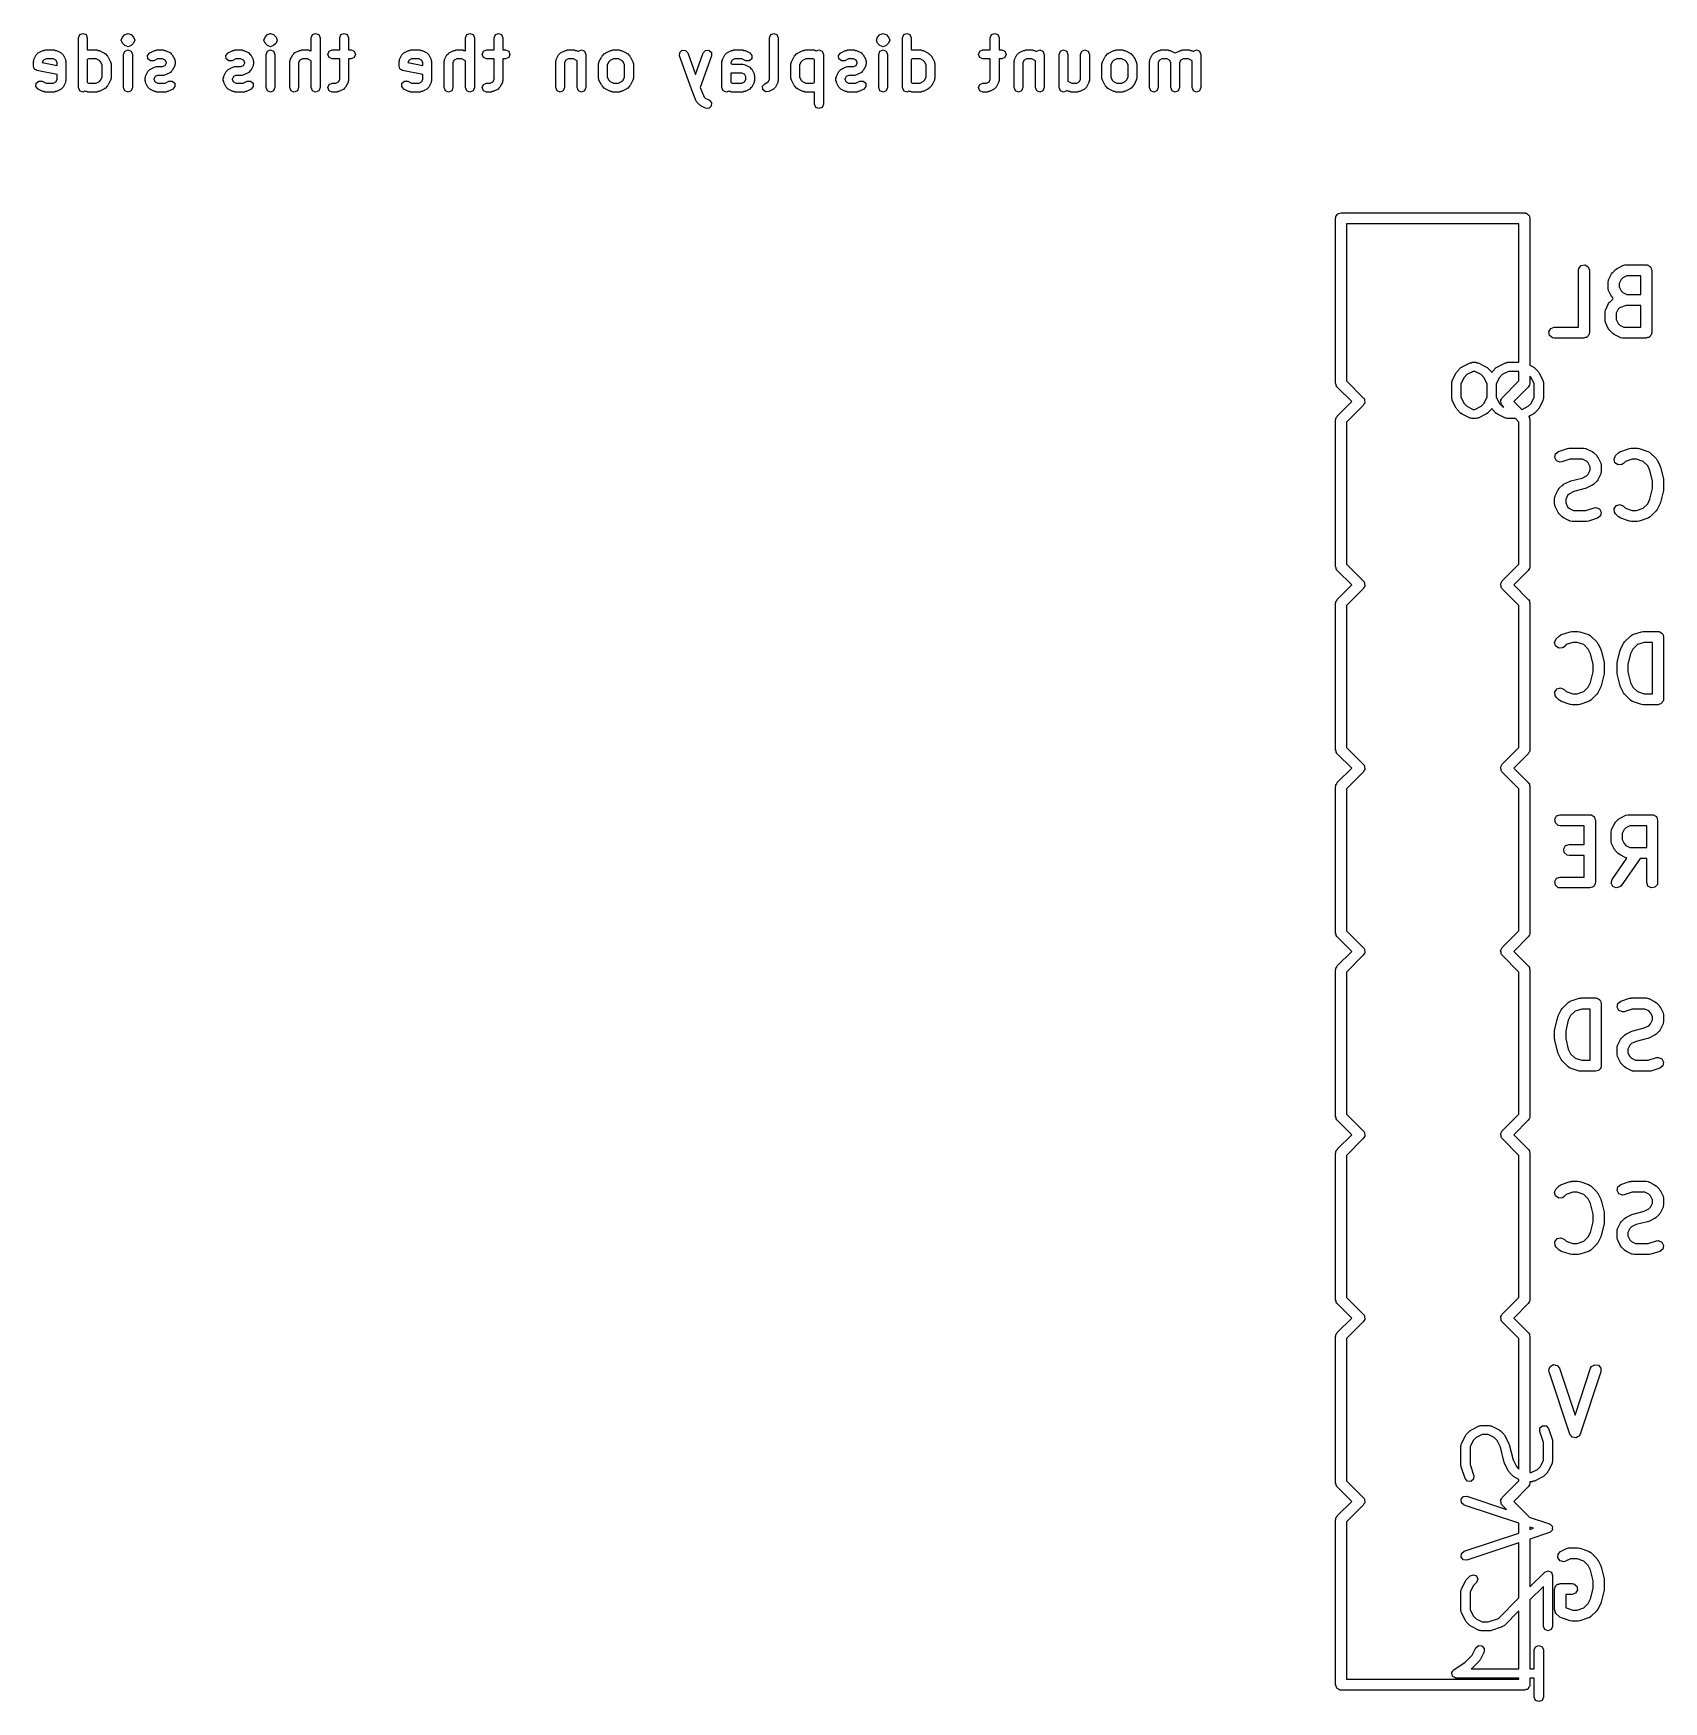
# Model space of a CAD drawing. Extents: x 155.8 to 178.4, y -115.4 to -92.3.
import ezdxf

# ---------------------------------------------------------------- set-up
doc = ezdxf.new("R2010")
doc.units = 0
doc.layers.add('BLACK', color=7, linetype='CONTINUOUS')

msp = doc.modelspace()

# ---------------------------------------------------------------- linework, layer by layer
at = {"layer": 'BLACK', "linetype": 'CONTINUOUS'}
for p, q in [((156.416, -92.3418), (156.433, -92.2987)), ((156.416, -93.0327), (156.416, -92.3418)), ((156.433, -92.2987), (156.477, -92.2809)), ((156.477, -92.2809), (156.52, -92.2987)), ((156.52, -92.2987), (156.537, -92.3418)), ((156.537, -92.3418), (156.537, -92.5132)), ((157.008, -92.3747), (157.026, -92.3316)), ((157.026, -92.4178), (157.008, -92.3747)), ((157.026, -92.3316), (157.058, -92.2987)), ((157.058, -92.4507), (157.026, -92.4178)), ((157.026, -92.4178), (157.026, -92.4178)), ((157.058, -92.2987), (157.076, -92.2913)), ((157.058, -92.2987), (157.058, -92.2987)), ((157.058, -92.2987), (157.058, -92.2987)), ((157.102, -92.4686), (157.058, -92.4507)), ((157.076, -92.2913), (157.102, -92.2809)), ((157.102, -92.2809), (157.102, -92.2809)), ((157.102, -92.2809), (157.127, -92.2913)), ((157.145, -92.4507), (157.102, -92.4686)), ((157.127, -92.2913), (157.145, -92.2987)), ((157.145, -92.2987), (157.145, -92.2987)), ((157.145, -92.2987), (157.145, -92.2987)), ((157.145, -92.2987), (157.178, -92.3316)), ((157.178, -92.4178), (157.145, -92.4507)), ((157.178, -92.3316), (157.195, -92.3747)), ((157.195, -92.3747), (157.178, -92.4178)), ((157.178, -92.4178), (157.178, -92.4178)), ((158.982, -92.3747), (159, -92.3316)), ((159, -92.4178), (158.982, -92.3747)), ((159, -92.3316), (159.032, -92.2987)), ((159.032, -92.4507), (159, -92.4178)), ((159, -92.4178), (159, -92.4178)), ((159.032, -92.2987), (159.05, -92.2913)), ((159.032, -92.2987), (159.032, -92.2987)), ((159.032, -92.2987), (159.032, -92.2987)), ((159.076, -92.4686), (159.032, -92.4507)), ((159.05, -92.2913), (159.076, -92.2809)), ((159.076, -92.2809), (159.076, -92.2809)), ((159.076, -92.2809), (159.101, -92.2913)), ((159.119, -92.4507), (159.076, -92.4686)), ((159.101, -92.2913), (159.119, -92.2987)), ((159.119, -92.2987), (159.119, -92.2987)), ((159.119, -92.2987), (159.119, -92.2987)), ((159.119, -92.2987), (159.152, -92.3316)), ((159.152, -92.4178), (159.119, -92.4507)), ((159.152, -92.3316), (159.169, -92.3747)), ((159.169, -92.3747), (159.152, -92.4178)), ((159.152, -92.4178), (159.152, -92.4178)), ((159.64, -92.3418), (159.658, -92.2987)), ((159.64, -92.5228), (159.64, -92.3418)), ((159.658, -92.2987), (159.701, -92.2809)), ((159.701, -92.2809), (159.744, -92.2987)), ((159.744, -92.2987), (159.762, -92.3418)), ((159.762, -92.3418), (159.762, -93.0327)), ((160.034, -92.3418), (160.052, -92.2987)), ((160.034, -92.5112), (160.034, -92.3418)), ((160.052, -92.2987), (160.095, -92.2809)), ((160.095, -92.2809), (160.139, -92.2987)), ((160.139, -92.2987), (160.156, -92.3418)), ((160.156, -92.3418), (160.156, -92.5112)), ((161.778, -92.3418), (161.796, -92.2987)), ((161.778, -92.5228), (161.778, -92.3418)), ((161.796, -92.2987), (161.839, -92.2809)), ((161.839, -92.2809), (161.882, -92.2987)), ((161.882, -92.2987), (161.9, -92.3418)), ((161.9, -92.3418), (161.9, -93.0327)), ((162.173, -92.3418), (162.191, -92.2987)), ((162.173, -92.5112), (162.173, -92.3418)), ((162.191, -92.2987), (162.234, -92.2809)), ((162.234, -92.2809), (162.277, -92.2987)), ((162.277, -92.2987), (162.295, -92.3418)), ((162.295, -92.3418), (162.295, -92.5112)), ((165.989, -92.3418), (166.007, -92.2987)), ((165.989, -92.9196), (165.989, -92.3418)), ((166.007, -92.2987), (166.05, -92.2809)), ((166.05, -92.2809), (166.093, -92.2987)), ((166.093, -92.2987), (166.111, -92.3418)), ((166.111, -92.3418), (166.111, -92.934)), ((167.47, -92.3747), (167.487, -92.3316)), ((167.487, -92.4178), (167.47, -92.3747)), ((167.487, -92.3316), (167.52, -92.2987)), ((167.52, -92.4507), (167.487, -92.4178)), ((167.487, -92.4178), (167.487, -92.4178)), ((167.52, -92.2987), (167.538, -92.2913)), ((167.52, -92.2987), (167.52, -92.2987)), ((167.52, -92.2987), (167.52, -92.2987)), ((167.563, -92.4686), (167.52, -92.4507)), ((167.538, -92.2913), (167.563, -92.2809)), ((167.563, -92.2809), (167.563, -92.2809)), ((167.563, -92.2809), (167.589, -92.2913)), ((167.607, -92.4507), (167.563, -92.4686)), ((167.589, -92.2913), (167.607, -92.2987)), ((167.607, -92.2987), (167.607, -92.2987)), ((167.607, -92.2987), (167.607, -92.2987)), ((167.607, -92.2987), (167.639, -92.3316)), ((167.639, -92.4178), (167.607, -92.4507)), ((167.639, -92.3316), (167.657, -92.3747)), ((167.657, -92.3747), (167.639, -92.4178)), ((167.639, -92.4178), (167.639, -92.4178)), ((167.832, -92.3418), (167.849, -92.2987)), ((167.832, -93.0327), (167.832, -92.3418)), ((167.849, -92.2987), (167.892, -92.2809)), ((167.892, -92.2809), (167.936, -92.2987)), ((167.936, -92.2987), (167.953, -92.3418)), ((167.953, -92.3418), (167.953, -92.5132)), ((169.049, -92.3418), (169.067, -92.2987)), ((169.049, -92.5112), (169.049, -92.3418)), ((169.067, -92.2987), (169.11, -92.2809)), ((169.11, -92.2809), (169.153, -92.2987)), ((169.153, -92.2987), (169.171, -92.3418)), ((169.171, -92.3418), (169.171, -92.5112)), ((155.79, -92.6708), (155.796, -92.6577)), ((155.79, -92.7366), (155.79, -92.6708)), ((155.796, -92.6577), (155.797, -92.6435)), ((155.797, -92.6435), (155.83, -92.5778)), ((155.83, -92.5778), (155.844, -92.5651)), ((155.844, -92.5651), (155.857, -92.5505)), ((155.857, -92.5505), (155.923, -92.5176)), ((155.93, -92.6504), (155.912, -92.6852)), ((155.912, -92.6852), (155.912, -92.6866)), ((155.912, -92.6866), (156.119, -92.728)), ((155.923, -92.5176), (155.937, -92.5166)), ((155.965, -92.6331), (155.93, -92.6504)), ((155.937, -92.5166), (155.95, -92.5112)), ((155.95, -92.5112), (156.082, -92.5112)), ((156.067, -92.6331), (155.965, -92.6331)), ((156.102, -92.6504), (156.067, -92.6331)), ((156.082, -92.5112), (156.095, -92.5166)), ((156.095, -92.5166), (156.109, -92.5176)), ((156.119, -92.6852), (156.102, -92.6504)), ((156.109, -92.5176), (156.175, -92.5505)), ((156.119, -92.728), (156.119, -92.6852)), ((156.175, -92.5505), (156.187, -92.5651)), ((156.187, -92.5651), (156.202, -92.5777)), ((156.202, -92.5777), (156.235, -92.6435)), ((156.235, -92.6435), (156.236, -92.6577)), ((156.236, -92.6577), (156.241, -92.6708)), ((156.241, -92.6708), (156.241, -92.934)), ((156.537, -92.5132), (156.542, -92.5112)), ((156.557, -92.6331), (156.537, -92.6427)), ((156.537, -92.6427), (156.537, -92.9621)), ((156.542, -92.5112), (156.674, -92.5112)), ((156.66, -92.6331), (156.557, -92.6331)), ((156.704, -92.6551), (156.66, -92.6331)), ((156.674, -92.5112), (156.687, -92.5166)), ((156.687, -92.5166), (156.701, -92.5176)), ((156.701, -92.5176), (156.767, -92.5505)), ((156.722, -92.674), (156.704, -92.6551)), ((156.745, -92.7181), (156.722, -92.674)), ((156.767, -92.5505), (156.774, -92.5581)), ((156.774, -92.5581), (156.783, -92.5619)), ((156.783, -92.5619), (156.816, -92.5948)), ((156.816, -92.5948), (156.82, -92.6041)), ((156.82, -92.6041), (156.827, -92.6106)), ((156.827, -92.6106), (156.86, -92.6764)), ((156.86, -92.6764), (156.861, -92.6906)), ((156.861, -92.6906), (156.866, -92.7037)), ((157.041, -92.5721), (157.058, -92.529)), ((157.041, -93.0327), (157.041, -92.5721)), ((157.058, -92.529), (157.102, -92.5112)), ((157.102, -92.5112), (157.145, -92.529)), ((157.145, -92.529), (157.163, -92.5721)), ((157.163, -92.5721), (157.163, -93.0327)), ((157.373, -92.5857), (157.403, -92.5505)), ((157.376, -92.6323), (157.373, -92.5857)), ((157.411, -92.6628), (157.376, -92.6323)), ((157.403, -92.5505), (157.469, -92.5176)), ((157.458, -92.6595), (157.411, -92.6628)), ((157.511, -92.6331), (157.458, -92.6595)), ((157.469, -92.5176), (157.483, -92.5166)), ((157.483, -92.5166), (157.496, -92.5112)), ((157.496, -92.5112), (157.595, -92.5112)), ((157.581, -92.6331), (157.511, -92.6331)), ((157.615, -92.6504), (157.581, -92.6331)), ((157.595, -92.5112), (157.608, -92.5166)), ((157.608, -92.5166), (157.622, -92.5176)), ((157.633, -92.6852), (157.615, -92.6504)), ((157.615, -92.7241), (157.633, -92.6893)), ((157.622, -92.5176), (157.688, -92.5505)), ((157.633, -92.6893), (157.633, -92.6852)), ((157.688, -92.5505), (157.701, -92.5651)), ((157.701, -92.5651), (157.715, -92.5778)), ((157.715, -92.5778), (157.748, -92.6435)), ((157.748, -92.6435), (157.749, -92.6577)), ((157.749, -92.6577), (157.755, -92.6708)), ((157.755, -92.6708), (157.755, -92.7037)), ((158.458, -92.5857), (158.489, -92.5505)), ((158.462, -92.6323), (158.458, -92.5857)), ((158.497, -92.6628), (158.462, -92.6323)), ((158.489, -92.5505), (158.555, -92.5176)), ((158.544, -92.6595), (158.497, -92.6628)), ((158.596, -92.6331), (158.544, -92.6595)), ((158.555, -92.5176), (158.569, -92.5166)), ((158.569, -92.5166), (158.582, -92.5112)), ((158.582, -92.5112), (158.681, -92.5112)), ((158.666, -92.6331), (158.596, -92.6331)), ((158.701, -92.6504), (158.666, -92.6331)), ((158.681, -92.5112), (158.694, -92.5166)), ((158.694, -92.5166), (158.708, -92.5176)), ((158.718, -92.6852), (158.701, -92.6504)), ((158.701, -92.7241), (158.718, -92.6893)), ((158.708, -92.5176), (158.774, -92.5505)), ((158.718, -92.6893), (158.718, -92.6852)), ((158.774, -92.5505), (158.786, -92.5651)), ((158.786, -92.5651), (158.801, -92.5778)), ((158.801, -92.5778), (158.834, -92.6435)), ((158.834, -92.6435), (158.835, -92.6577)), ((158.835, -92.6577), (158.84, -92.6708)), ((158.84, -92.6708), (158.84, -92.7037)), ((159.015, -92.5721), (159.032, -92.529)), ((159.015, -93.0327), (159.015, -92.5721)), ((159.032, -92.529), (159.076, -92.5112)), ((159.076, -92.5112), (159.119, -92.529)), ((159.119, -92.529), (159.136, -92.5721)), ((159.136, -92.5721), (159.136, -93.0327)), ((159.344, -92.6708), (159.349, -92.6577)), ((159.344, -93.0327), (159.344, -92.6708)), ((159.349, -92.6577), (159.35, -92.6435)), ((159.35, -92.6435), (159.383, -92.5778)), ((159.383, -92.5778), (159.397, -92.5651)), ((159.397, -92.5651), (159.41, -92.5505)), ((159.41, -92.5505), (159.476, -92.5176)), ((159.483, -92.6504), (159.465, -92.6852)), ((159.465, -92.6852), (159.465, -93.0327)), ((159.476, -92.5176), (159.49, -92.5166)), ((159.518, -92.6331), (159.483, -92.6504)), ((159.49, -92.5166), (159.503, -92.5112)), ((159.503, -92.5112), (159.602, -92.5112)), ((159.588, -92.6331), (159.518, -92.6331)), ((159.632, -92.6551), (159.588, -92.6331)), ((159.602, -92.5112), (159.615, -92.5166)), ((159.615, -92.5166), (159.629, -92.5176)), ((159.629, -92.5176), (159.64, -92.5228)), ((159.64, -92.6632), (159.632, -92.6551)), ((159.64, -93.0327), (159.64, -92.6632)), ((159.87, -92.5721), (159.888, -92.529)), ((159.888, -92.6152), (159.87, -92.5721)), ((159.888, -92.529), (159.931, -92.5112)), ((159.931, -92.6331), (159.888, -92.6152)), ((159.931, -92.5112), (160.034, -92.5112)), ((160.034, -92.6331), (159.931, -92.6331)), ((160.034, -92.9196), (160.034, -92.6331)), ((160.156, -92.5112), (160.194, -92.5112)), ((160.194, -92.6331), (160.156, -92.6331)), ((160.156, -92.6331), (160.156, -92.934)), ((160.194, -92.5112), (160.237, -92.529)), ((160.237, -92.6152), (160.194, -92.6331)), ((160.237, -92.529), (160.255, -92.5721)), ((160.255, -92.5721), (160.237, -92.6152)), ((160.857, -92.6708), (160.862, -92.6577)), ((160.857, -92.7366), (160.857, -92.6708)), ((160.862, -92.6577), (160.863, -92.6435)), ((160.863, -92.6435), (160.896, -92.5778)), ((160.896, -92.5778), (160.911, -92.5651)), ((160.911, -92.5651), (160.924, -92.5505)), ((160.924, -92.5505), (160.989, -92.5176)), ((160.996, -92.6504), (160.979, -92.6852)), ((160.979, -92.6852), (160.979, -92.6866)), ((160.979, -92.6866), (161.186, -92.728)), ((160.989, -92.5176), (161.003, -92.5166)), ((161.031, -92.6331), (160.996, -92.6504)), ((161.003, -92.5166), (161.017, -92.5112)), ((161.017, -92.5112), (161.148, -92.5112)), ((161.134, -92.6331), (161.031, -92.6331)), ((161.169, -92.6504), (161.134, -92.6331)), ((161.148, -92.5112), (161.161, -92.5166)), ((161.161, -92.5166), (161.175, -92.5176)), ((161.186, -92.6852), (161.169, -92.6504)), ((161.175, -92.5176), (161.241, -92.5505)), ((161.186, -92.728), (161.186, -92.6852)), ((161.241, -92.5505), (161.254, -92.5651)), ((161.254, -92.5651), (161.268, -92.5778)), ((161.268, -92.5778), (161.301, -92.6435)), ((161.301, -92.6435), (161.302, -92.6577)), ((161.302, -92.6577), (161.308, -92.6708)), ((161.308, -92.6708), (161.308, -92.934)), ((161.482, -92.6708), (161.487, -92.6577)), ((161.482, -93.0327), (161.482, -92.6708)), ((161.487, -92.6577), (161.488, -92.6435)), ((161.488, -92.6435), (161.521, -92.5778)), ((161.521, -92.5778), (161.536, -92.5651)), ((161.536, -92.5651), (161.549, -92.5505)), ((161.549, -92.5505), (161.614, -92.5176)), ((161.621, -92.6504), (161.604, -92.6852)), ((161.604, -92.6852), (161.604, -93.0327)), ((161.614, -92.5176), (161.629, -92.5166)), ((161.656, -92.6331), (161.621, -92.6504)), ((161.629, -92.5166), (161.642, -92.5112)), ((161.642, -92.5112), (161.74, -92.5112)), ((161.726, -92.6331), (161.656, -92.6331)), ((161.77, -92.6551), (161.726, -92.6331)), ((161.74, -92.5112), (161.753, -92.5166)), ((161.753, -92.5166), (161.768, -92.5176)), ((161.768, -92.5176), (161.778, -92.5228)), ((161.778, -92.6632), (161.77, -92.6551)), ((161.778, -93.0327), (161.778, -92.6632)), ((162.008, -92.5721), (162.026, -92.529)), ((162.026, -92.6152), (162.008, -92.5721)), ((162.026, -92.529), (162.069, -92.5112)), ((162.069, -92.6331), (162.026, -92.6152)), ((162.069, -92.5112), (162.173, -92.5112)), ((162.173, -92.6331), (162.069, -92.6331)), ((162.173, -92.9196), (162.173, -92.6331)), ((162.295, -92.5112), (162.333, -92.5112)), ((162.333, -92.6331), (162.295, -92.6331)), ((162.295, -92.6331), (162.295, -92.934)), ((162.333, -92.5112), (162.376, -92.529)), ((162.376, -92.6152), (162.333, -92.6331)), ((162.376, -92.529), (162.393, -92.5721)), ((162.393, -92.5721), (162.376, -92.6152)), ((163.028, -92.6708), (163.034, -92.6577)), ((163.028, -93.0327), (163.028, -92.6708)), ((163.034, -92.6577), (163.035, -92.6435)), ((163.035, -92.6435), (163.068, -92.5778)), ((163.068, -92.5778), (163.082, -92.5651)), ((163.082, -92.5651), (163.095, -92.5505)), ((163.095, -92.5505), (163.161, -92.5176)), ((163.168, -92.6504), (163.15, -92.6852)), ((163.15, -92.6852), (163.15, -93.0327)), ((163.161, -92.5176), (163.175, -92.5166)), ((163.202, -92.6331), (163.168, -92.6504)), ((163.175, -92.5166), (163.188, -92.5112)), ((163.188, -92.5112), (163.287, -92.5112)), ((163.272, -92.6331), (163.202, -92.6331)), ((163.316, -92.6551), (163.272, -92.6331)), ((163.287, -92.5112), (163.3, -92.5166)), ((163.3, -92.5166), (163.314, -92.5176)), ((163.314, -92.5176), (163.341, -92.5313)), ((163.324, -92.6632), (163.316, -92.6551)), ((163.324, -93.0327), (163.324, -92.6632)), ((163.341, -92.5313), (163.342, -92.529)), ((163.342, -92.529), (163.385, -92.5112)), ((163.385, -92.5112), (163.428, -92.529)), ((163.428, -92.529), (163.446, -92.5721)), ((163.446, -92.5721), (163.446, -93.0327)), ((163.62, -92.7037), (163.626, -92.6906)), ((163.626, -92.6906), (163.627, -92.6764)), ((163.627, -92.6764), (163.66, -92.6106)), ((163.66, -92.6106), (163.667, -92.6041)), ((163.667, -92.6041), (163.671, -92.5948)), ((163.671, -92.5948), (163.704, -92.5619)), ((163.704, -92.5619), (163.713, -92.5581)), ((163.713, -92.5581), (163.72, -92.5505)), ((163.72, -92.5505), (163.786, -92.5176)), ((163.764, -92.674), (163.742, -92.7181)), ((163.783, -92.6551), (163.764, -92.674)), ((163.827, -92.6331), (163.783, -92.6551)), ((163.786, -92.5176), (163.8, -92.5166)), ((163.8, -92.5166), (163.813, -92.5112)), ((163.813, -92.5112), (163.912, -92.5112)), ((163.897, -92.6331), (163.827, -92.6331)), ((163.941, -92.6551), (163.897, -92.6331)), ((163.912, -92.5112), (163.925, -92.5166)), ((163.925, -92.5166), (163.939, -92.5176)), ((163.939, -92.5176), (164.005, -92.5505)), ((163.96, -92.674), (163.941, -92.6551)), ((163.982, -92.7181), (163.96, -92.674)), ((164.005, -92.5505), (164.011, -92.5581)), ((164.011, -92.5581), (164.021, -92.5619)), ((164.021, -92.5619), (164.053, -92.5948)), ((164.053, -92.5948), (164.057, -92.6041)), ((164.057, -92.6041), (164.065, -92.6106)), ((164.065, -92.6106), (164.098, -92.6764)), ((164.098, -92.6764), (164.099, -92.6906)), ((164.099, -92.6906), (164.104, -92.7037)), ((164.743, -92.5926), (164.745, -92.546)), ((164.907, -93.0532), (164.743, -92.5926)), ((164.745, -92.546), (164.779, -92.5147)), ((164.779, -92.5147), (164.826, -92.517)), ((164.826, -92.517), (164.857, -92.5516)), ((164.857, -92.5516), (164.964, -92.8515)), ((164.964, -92.8515), (165.072, -92.5516)), ((165.186, -92.5926), (165.03, -93.0315)), ((165.072, -92.5516), (165.103, -92.517)), ((165.103, -92.517), (165.149, -92.5147)), ((165.149, -92.5147), (165.184, -92.546)), ((165.184, -92.546), (165.186, -92.5926)), ((165.331, -92.6708), (165.337, -92.6577)), ((165.331, -93.0327), (165.331, -92.6708)), ((165.337, -92.6577), (165.338, -92.6435)), ((165.338, -92.6435), (165.371, -92.5778)), ((165.371, -92.5778), (165.385, -92.5651)), ((165.385, -92.5651), (165.398, -92.5505)), ((165.398, -92.5505), (165.464, -92.5176)), ((165.47, -92.6504), (165.453, -92.6852)), ((165.453, -92.6852), (165.453, -92.6989)), ((165.453, -92.6989), (165.472, -92.7085)), ((165.464, -92.5176), (165.478, -92.5166)), ((165.505, -92.6331), (165.47, -92.6504)), ((165.478, -92.5166), (165.491, -92.5112)), ((165.491, -92.5112), (165.622, -92.5112)), ((165.608, -92.6331), (165.505, -92.6331)), ((165.661, -92.6595), (165.608, -92.6331)), ((165.622, -92.5112), (165.636, -92.5166)), ((165.636, -92.5166), (165.65, -92.5176)), ((165.65, -92.5176), (165.716, -92.5505)), ((165.708, -92.6628), (165.661, -92.6595)), ((165.743, -92.6323), (165.708, -92.6628)), ((165.716, -92.5505), (165.746, -92.5857)), ((165.746, -92.5857), (165.743, -92.6323)), ((166.285, -92.7037), (166.291, -92.6906)), ((166.291, -92.6906), (166.292, -92.6764)), ((166.292, -92.6764), (166.325, -92.6106)), ((166.325, -92.6106), (166.332, -92.6041)), ((166.332, -92.6041), (166.336, -92.5948)), ((166.336, -92.5948), (166.369, -92.5619)), ((166.369, -92.5619), (166.378, -92.5581)), ((166.378, -92.5581), (166.385, -92.5505)), ((166.385, -92.5505), (166.451, -92.5176)), ((166.429, -92.674), (166.407, -92.7181)), ((166.448, -92.6551), (166.429, -92.674)), ((166.492, -92.6331), (166.448, -92.6551)), ((166.451, -92.5176), (166.465, -92.5166)), ((166.465, -92.5166), (166.478, -92.5112)), ((166.478, -92.5112), (166.609, -92.5112)), ((166.595, -92.6331), (166.492, -92.6331)), ((166.614, -92.6427), (166.595, -92.6331)), ((166.609, -92.5112), (166.623, -92.5166)), ((166.614, -92.9621), (166.614, -92.6427)), ((166.623, -92.5166), (166.637, -92.5176)), ((166.637, -92.5176), (166.647, -92.5228)), ((166.647, -92.5228), (166.675, -92.5112)), ((166.675, -92.5112), (166.718, -92.529)), ((166.718, -92.529), (166.736, -92.5721)), ((166.736, -92.5721), (166.736, -93.263)), ((166.946, -92.5857), (166.977, -92.5505)), ((166.95, -92.6323), (166.946, -92.5857)), ((166.985, -92.6628), (166.95, -92.6323)), ((166.977, -92.5505), (167.043, -92.5176)), ((167.031, -92.6595), (166.985, -92.6628)), ((167.084, -92.6331), (167.031, -92.6595)), ((167.043, -92.5176), (167.057, -92.5166)), ((167.057, -92.5166), (167.07, -92.5112)), ((167.07, -92.5112), (167.169, -92.5112)), ((167.154, -92.6331), (167.084, -92.6331)), ((167.189, -92.6504), (167.154, -92.6331)), ((167.169, -92.5112), (167.182, -92.5166)), ((167.182, -92.5166), (167.196, -92.5176)), ((167.206, -92.6852), (167.189, -92.6504)), ((167.189, -92.7241), (167.206, -92.6893)), ((167.196, -92.5176), (167.262, -92.5505)), ((167.206, -92.6893), (167.206, -92.6852)), ((167.262, -92.5505), (167.274, -92.5651)), ((167.274, -92.5651), (167.289, -92.5778)), ((167.289, -92.5778), (167.322, -92.6435)), ((167.322, -92.6435), (167.323, -92.6577)), ((167.323, -92.6577), (167.328, -92.6708)), ((167.328, -92.6708), (167.328, -92.7037)), ((167.503, -92.5721), (167.52, -92.529)), ((167.503, -93.0327), (167.503, -92.5721)), ((167.52, -92.529), (167.563, -92.5112)), ((167.563, -92.5112), (167.607, -92.529)), ((167.607, -92.529), (167.624, -92.5721)), ((167.624, -92.5721), (167.624, -93.0327)), ((167.953, -92.5132), (167.958, -92.5112)), ((167.973, -92.6331), (167.953, -92.6427)), ((167.953, -92.6427), (167.953, -92.9621)), ((167.958, -92.5112), (168.09, -92.5112)), ((168.075, -92.6331), (167.973, -92.6331)), ((168.12, -92.6551), (168.075, -92.6331)), ((168.09, -92.5112), (168.103, -92.5166)), ((168.103, -92.5166), (168.117, -92.5176)), ((168.117, -92.5176), (168.183, -92.5505)), ((168.138, -92.674), (168.12, -92.6551)), ((168.161, -92.7181), (168.138, -92.674)), ((168.183, -92.5505), (168.19, -92.5581)), ((168.19, -92.5581), (168.199, -92.5619)), ((168.199, -92.5619), (168.232, -92.5948)), ((168.232, -92.5948), (168.236, -92.6041)), ((168.236, -92.6041), (168.243, -92.6106)), ((168.243, -92.6106), (168.276, -92.6764)), ((168.276, -92.6764), (168.277, -92.6906)), ((168.277, -92.6906), (168.282, -92.7037)), ((168.884, -92.5721), (168.902, -92.529)), ((168.902, -92.6152), (168.884, -92.5721)), ((168.902, -92.529), (168.945, -92.5112)), ((168.945, -92.6331), (168.902, -92.6152)), ((168.945, -92.5112), (169.049, -92.5112)), ((169.049, -92.6331), (168.945, -92.6331)), ((169.049, -92.9196), (169.049, -92.6331)), ((169.171, -92.5112), (169.208, -92.5112)), ((169.208, -92.6331), (169.171, -92.6331)), ((169.171, -92.6331), (169.171, -92.934)), ((169.208, -92.5112), (169.252, -92.529)), ((169.252, -92.6152), (169.208, -92.6331)), ((169.252, -92.529), (169.269, -92.5721)), ((169.269, -92.5721), (169.252, -92.6152)), ((169.378, -92.6708), (169.383, -92.6577)), ((169.378, -93.0327), (169.378, -92.6708)), ((169.383, -92.6577), (169.384, -92.6435)), ((169.384, -92.6435), (169.417, -92.5778)), ((169.417, -92.5778), (169.432, -92.5651)), ((169.432, -92.5651), (169.444, -92.5505)), ((169.444, -92.5505), (169.51, -92.5176)), ((169.517, -92.6504), (169.5, -92.6852)), ((169.5, -92.6852), (169.5, -93.0327)), ((169.51, -92.5176), (169.524, -92.5166)), ((169.552, -92.6331), (169.517, -92.6504)), ((169.524, -92.5166), (169.537, -92.5112)), ((169.537, -92.5112), (169.636, -92.5112)), ((169.622, -92.6331), (169.552, -92.6331)), ((169.666, -92.6551), (169.622, -92.6331)), ((169.636, -92.5112), (169.649, -92.5166)), ((169.649, -92.5166), (169.663, -92.5176)), ((169.663, -92.5176), (169.691, -92.5313)), ((169.674, -92.6632), (169.666, -92.6551)), ((169.674, -93.0327), (169.674, -92.6632)), ((169.691, -92.5313), (169.692, -92.529)), ((169.692, -92.529), (169.735, -92.5112)), ((169.735, -92.5112), (169.778, -92.529)), ((169.778, -92.529), (169.796, -92.5721)), ((169.796, -92.5721), (169.796, -93.0327)), ((170.003, -92.5721), (170.021, -92.529)), ((170.003, -93.0327), (170.003, -92.5721)), ((170.021, -92.529), (170.064, -92.5112)), ((170.064, -92.5112), (170.107, -92.529)), ((170.107, -92.529), (170.125, -92.5721)), ((170.125, -92.5721), (170.125, -92.9417)), ((170.299, -92.5721), (170.317, -92.529)), ((170.299, -92.9196), (170.299, -92.5721)), ((170.317, -92.529), (170.36, -92.5112)), ((170.36, -92.5112), (170.403, -92.529)), ((170.403, -92.529), (170.421, -92.5721)), ((170.421, -92.5721), (170.421, -92.934)), ((170.595, -92.7037), (170.6, -92.6906)), ((170.6, -92.6906), (170.601, -92.6764)), ((170.601, -92.6764), (170.634, -92.6106)), ((170.634, -92.6106), (170.642, -92.6041)), ((170.642, -92.6041), (170.646, -92.5948)), ((170.646, -92.5948), (170.679, -92.5619)), ((170.679, -92.5619), (170.688, -92.5581)), ((170.688, -92.5581), (170.695, -92.5505)), ((170.695, -92.5505), (170.76, -92.5176)), ((170.739, -92.674), (170.717, -92.7181)), ((170.758, -92.6551), (170.739, -92.674)), ((170.802, -92.6331), (170.758, -92.6551)), ((170.76, -92.5176), (170.774, -92.5166)), ((170.774, -92.5166), (170.788, -92.5112)), ((170.788, -92.5112), (170.886, -92.5112)), ((170.872, -92.6331), (170.802, -92.6331)), ((170.916, -92.6551), (170.872, -92.6331)), ((170.886, -92.5112), (170.899, -92.5166)), ((170.899, -92.5166), (170.914, -92.5176)), ((170.914, -92.5176), (170.979, -92.5505)), ((170.935, -92.674), (170.916, -92.6551)), ((170.957, -92.7181), (170.935, -92.674)), ((170.979, -92.5505), (170.986, -92.5581)), ((170.986, -92.5581), (170.995, -92.5619)), ((170.995, -92.5619), (171.028, -92.5948)), ((171.028, -92.5948), (171.032, -92.6041)), ((171.032, -92.6041), (171.04, -92.6106)), ((171.04, -92.6106), (171.072, -92.6764)), ((171.072, -92.6764), (171.073, -92.6906)), ((171.073, -92.6906), (171.079, -92.7037)), ((171.253, -92.6708), (171.258, -92.6577)), ((171.253, -93.0327), (171.253, -92.6708)), ((171.258, -92.6577), (171.259, -92.6435)), ((171.259, -92.6435), (171.292, -92.5778)), ((171.292, -92.5778), (171.307, -92.5651)), ((171.307, -92.5651), (171.32, -92.5505)), ((171.32, -92.5505), (171.385, -92.5176)), ((171.392, -92.6504), (171.375, -92.6852)), ((171.375, -92.6852), (171.375, -93.0327)), ((171.385, -92.5176), (171.4, -92.5166)), ((171.427, -92.6331), (171.392, -92.6504)), ((171.4, -92.5166), (171.413, -92.5112)), ((171.413, -92.5112), (171.511, -92.5112)), ((171.497, -92.6331), (171.427, -92.6331)), ((171.532, -92.6504), (171.497, -92.6331)), ((171.511, -92.5112), (171.524, -92.5166)), ((171.524, -92.5166), (171.539, -92.5176)), ((171.549, -92.6852), (171.532, -92.6504)), ((171.539, -92.5176), (171.604, -92.5505)), ((171.549, -93.0327), (171.549, -92.6852)), ((171.604, -92.5505), (171.61, -92.557)), ((171.61, -92.557), (171.616, -92.5505)), ((171.616, -92.5505), (171.682, -92.5176)), ((171.688, -92.6504), (171.671, -92.6852)), ((171.671, -92.6852), (171.671, -93.0327)), ((171.682, -92.5176), (171.696, -92.5166)), ((171.723, -92.6331), (171.688, -92.6504)), ((171.696, -92.5166), (171.709, -92.5112)), ((171.709, -92.5112), (171.807, -92.5112)), ((171.793, -92.6331), (171.723, -92.6331)), ((171.837, -92.6551), (171.793, -92.6331)), ((171.807, -92.5112), (171.821, -92.5166)), ((171.821, -92.5166), (171.835, -92.5176)), ((171.835, -92.5176), (171.862, -92.5313)), ((171.845, -92.6632), (171.837, -92.6551)), ((171.845, -93.0327), (171.845, -92.6632)), ((171.862, -92.5313), (171.863, -92.529)), ((171.863, -92.529), (171.906, -92.5112)), ((171.906, -92.5112), (171.949, -92.529)), ((171.949, -92.529), (171.967, -92.5721)), ((171.967, -92.5721), (171.967, -93.0327)), ((155.797, -92.753), (155.79, -92.7366)), ((155.801, -92.7704), (155.797, -92.753)), ((155.806, -92.7739), (155.801, -92.7704)), ((155.808, -92.7797), (155.806, -92.7739)), ((155.825, -92.7865), (155.808, -92.7797)), ((155.839, -92.7964), (155.825, -92.7865)), ((156.119, -92.8524), (155.839, -92.7964)), ((156.102, -92.9544), (156.119, -92.9196)), ((156.119, -92.9196), (156.119, -92.8524)), ((156.241, -92.934), (156.236, -92.9471)), ((156.704, -92.9497), (156.722, -92.9308)), ((156.722, -92.9308), (156.745, -92.8867)), ((156.745, -92.8867), (156.745, -92.7181)), ((156.86, -92.9284), (156.827, -92.9942)), ((156.861, -92.9142), (156.86, -92.9284)), ((156.866, -92.9011), (156.861, -92.9142)), ((156.866, -92.7037), (156.866, -92.9011)), ((157.337, -92.9011), (157.342, -92.888)), ((157.337, -92.934), (157.337, -92.9011)), ((157.342, -92.9471), (157.337, -92.934)), ((157.342, -92.888), (157.343, -92.8738)), ((157.343, -92.8738), (157.376, -92.808)), ((157.376, -92.808), (157.391, -92.7954)), ((157.391, -92.7954), (157.403, -92.7808)), ((157.403, -92.7808), (157.469, -92.7479)), ((157.476, -92.8807), (157.459, -92.9155)), ((157.459, -92.9155), (157.459, -92.9196)), ((157.459, -92.9196), (157.476, -92.9544)), ((157.469, -92.7479), (157.483, -92.7469)), ((157.511, -92.8634), (157.476, -92.8807)), ((157.483, -92.7469), (157.496, -92.7414)), ((157.496, -92.7414), (157.581, -92.7414)), ((157.595, -92.8634), (157.511, -92.8634)), ((157.581, -92.7414), (157.615, -92.7241)), ((157.608, -92.8579), (157.595, -92.8634)), ((157.622, -92.8569), (157.608, -92.8579)), ((157.688, -92.824), (157.622, -92.8569)), ((157.701, -92.8094), (157.688, -92.824)), ((157.715, -92.7968), (157.701, -92.8094)), ((157.748, -92.731), (157.715, -92.7968)), ((157.749, -92.7168), (157.748, -92.731)), ((157.755, -92.7037), (157.749, -92.7168)), ((158.422, -92.9011), (158.428, -92.888)), ((158.422, -92.934), (158.422, -92.9011)), ((158.428, -92.9471), (158.422, -92.934)), ((158.428, -92.888), (158.429, -92.8738)), ((158.429, -92.8738), (158.462, -92.808)), ((158.462, -92.808), (158.476, -92.7954)), ((158.476, -92.7954), (158.489, -92.7808)), ((158.489, -92.7808), (158.555, -92.7479)), ((158.562, -92.8807), (158.544, -92.9155)), ((158.544, -92.9155), (158.544, -92.9196)), ((158.544, -92.9196), (158.562, -92.9544)), ((158.555, -92.7479), (158.569, -92.7469)), ((158.596, -92.8634), (158.562, -92.8807)), ((158.569, -92.7469), (158.582, -92.7414)), ((158.582, -92.7414), (158.666, -92.7414)), ((158.681, -92.8634), (158.596, -92.8634)), ((158.666, -92.7414), (158.701, -92.7241)), ((158.694, -92.8579), (158.681, -92.8634)), ((158.708, -92.8569), (158.694, -92.8579)), ((158.774, -92.824), (158.708, -92.8569)), ((158.786, -92.8094), (158.774, -92.824)), ((158.801, -92.7968), (158.786, -92.8094)), ((158.834, -92.731), (158.801, -92.7968)), ((158.835, -92.7168), (158.834, -92.731)), ((158.84, -92.7037), (158.835, -92.7168)), ((160.017, -92.9544), (160.034, -92.9196)), ((160.156, -92.934), (160.151, -92.9471)), ((160.864, -92.753), (160.857, -92.7366)), ((160.867, -92.7704), (160.864, -92.753)), ((160.872, -92.7739), (160.867, -92.7704)), ((160.875, -92.7797), (160.872, -92.7739)), ((160.891, -92.7865), (160.875, -92.7797)), ((160.906, -92.7964), (160.891, -92.7865)), ((161.186, -92.8524), (160.906, -92.7964)), ((161.169, -92.9544), (161.186, -92.9196)), ((161.186, -92.9196), (161.186, -92.8524)), ((161.308, -92.934), (161.302, -92.9471)), ((162.156, -92.9544), (162.173, -92.9196)), ((162.295, -92.934), (162.289, -92.9471)), ((163.62, -92.9011), (163.62, -92.7037)), ((163.626, -92.9142), (163.62, -92.9011)), ((163.627, -92.9284), (163.626, -92.9142)), ((163.66, -92.9942), (163.627, -92.9284)), ((163.742, -92.7181), (163.742, -92.8867)), ((163.742, -92.8867), (163.764, -92.9308)), ((163.764, -92.9308), (163.783, -92.9497)), ((163.941, -92.9497), (163.96, -92.9308)), ((163.96, -92.9308), (163.982, -92.8867)), ((163.982, -92.8867), (163.982, -92.7181)), ((164.098, -92.9284), (164.065, -92.9942)), ((164.099, -92.9142), (164.098, -92.9284)), ((164.104, -92.9011), (164.099, -92.9142)), ((164.104, -92.7037), (164.104, -92.9011)), ((165.458, -92.8305), (165.453, -92.8285)), ((165.453, -92.8285), (165.453, -92.9621)), ((165.608, -92.8305), (165.458, -92.8305)), ((165.472, -92.7085), (165.622, -92.7085)), ((165.643, -92.8478), (165.608, -92.8305)), ((165.622, -92.7085), (165.636, -92.714)), ((165.636, -92.714), (165.65, -92.715)), ((165.66, -92.8826), (165.643, -92.8478)), ((165.643, -92.9544), (165.66, -92.9196)), ((165.65, -92.715), (165.716, -92.7479)), ((165.66, -92.9196), (165.66, -92.8826)), ((165.716, -92.7479), (165.728, -92.7625)), ((165.728, -92.7625), (165.743, -92.7751)), ((165.743, -92.7751), (165.776, -92.8409)), ((165.776, -92.8409), (165.777, -92.8551)), ((165.777, -92.8551), (165.782, -92.8682)), ((165.782, -92.934), (165.777, -92.9471)), ((165.782, -92.8682), (165.782, -92.934)), ((165.972, -92.9544), (165.989, -92.9196)), ((166.111, -92.934), (166.106, -92.9471)), ((166.285, -92.9011), (166.285, -92.7037)), ((166.291, -92.9142), (166.285, -92.9011)), ((166.292, -92.9284), (166.291, -92.9142)), ((166.325, -92.9942), (166.292, -92.9284)), ((166.407, -92.7181), (166.407, -92.8867)), ((166.407, -92.8867), (166.429, -92.9308)), ((166.429, -92.9308), (166.448, -92.9497)), ((166.91, -92.9011), (166.916, -92.888)), ((166.91, -92.934), (166.91, -92.9011)), ((166.916, -92.9471), (166.91, -92.934)), ((166.916, -92.888), (166.917, -92.8738)), ((166.917, -92.8738), (166.95, -92.808)), ((166.95, -92.808), (166.964, -92.7954)), ((166.964, -92.7954), (166.977, -92.7808)), ((166.977, -92.7808), (167.043, -92.7479)), ((167.05, -92.8807), (167.032, -92.9155)), ((167.032, -92.9155), (167.032, -92.9196)), ((167.032, -92.9196), (167.05, -92.9544)), ((167.043, -92.7479), (167.057, -92.7469)), ((167.084, -92.8634), (167.05, -92.8807)), ((167.057, -92.7469), (167.07, -92.7414)), ((167.07, -92.7414), (167.154, -92.7414)), ((167.169, -92.8634), (167.084, -92.8634)), ((167.154, -92.7414), (167.189, -92.7241)), ((167.182, -92.8579), (167.169, -92.8634)), ((167.196, -92.8569), (167.182, -92.8579)), ((167.262, -92.824), (167.196, -92.8569)), ((167.274, -92.8094), (167.262, -92.824)), ((167.289, -92.7968), (167.274, -92.8094)), ((167.322, -92.731), (167.289, -92.7968)), ((167.323, -92.7168), (167.322, -92.731)), ((167.328, -92.7037), (167.323, -92.7168)), ((168.12, -92.9497), (168.138, -92.9308)), ((168.138, -92.9308), (168.161, -92.8867)), ((168.161, -92.8867), (168.161, -92.7181)), ((168.276, -92.9284), (168.243, -92.9942)), ((168.277, -92.9142), (168.276, -92.9284)), ((168.282, -92.9011), (168.277, -92.9142)), ((168.282, -92.7037), (168.282, -92.9011)), ((169.031, -92.9544), (169.049, -92.9196)), ((169.171, -92.934), (169.165, -92.9471)), ((170.282, -92.9544), (170.299, -92.9196)), ((170.421, -92.934), (170.415, -92.9471)), ((170.595, -92.9011), (170.595, -92.7037)), ((170.6, -92.9142), (170.595, -92.9011)), ((170.601, -92.9284), (170.6, -92.9142)), ((170.634, -92.9942), (170.601, -92.9284)), ((170.717, -92.7181), (170.717, -92.8867)), ((170.717, -92.8867), (170.739, -92.9308)), ((170.739, -92.9308), (170.758, -92.9497)), ((170.916, -92.9497), (170.935, -92.9308)), ((170.935, -92.9308), (170.957, -92.8867)), ((170.957, -92.8867), (170.957, -92.7181)), ((171.072, -92.9284), (171.04, -92.9942)), ((171.073, -92.9142), (171.072, -92.9284)), ((171.079, -92.9011), (171.073, -92.9142)), ((171.079, -92.7037), (171.079, -92.9011)), ((155.826, -93.0191), (155.83, -92.9725)), ((155.857, -93.0543), (155.826, -93.0191)), ((155.83, -92.9725), (155.865, -92.942)), ((155.923, -93.0872), (155.857, -93.0543)), ((155.865, -92.942), (155.912, -92.9453)), ((155.912, -92.9453), (155.965, -92.9717)), ((155.937, -93.0882), (155.923, -93.0872)), ((155.95, -93.0937), (155.937, -93.0882)), ((156.082, -93.0937), (155.95, -93.0937)), ((155.965, -92.9717), (156.067, -92.9717)), ((156.067, -92.9717), (156.102, -92.9544)), ((156.095, -93.0882), (156.082, -93.0937)), ((156.109, -93.0872), (156.095, -93.0882)), ((156.175, -93.0543), (156.109, -93.0872)), ((156.187, -93.0397), (156.175, -93.0543)), ((156.202, -93.0271), (156.187, -93.0397)), ((156.235, -92.9613), (156.202, -93.0271)), ((156.236, -92.9471), (156.235, -92.9613)), ((156.433, -93.0758), (156.416, -93.0327)), ((156.477, -93.0937), (156.433, -93.0758)), ((156.505, -93.082), (156.477, -93.0937)), ((156.515, -93.0872), (156.505, -93.082)), ((156.529, -93.0882), (156.515, -93.0872)), ((156.542, -93.0937), (156.529, -93.0882)), ((156.537, -92.9621), (156.557, -92.9717)), ((156.674, -93.0937), (156.542, -93.0937)), ((156.557, -92.9717), (156.66, -92.9717)), ((156.66, -92.9717), (156.704, -92.9497)), ((156.687, -93.0882), (156.674, -93.0937)), ((156.701, -93.0872), (156.687, -93.0882)), ((156.767, -93.0543), (156.701, -93.0872)), ((156.774, -93.0467), (156.767, -93.0543)), ((156.783, -93.0429), (156.774, -93.0467)), ((156.816, -93.01), (156.783, -93.0429)), ((156.82, -93.0007), (156.816, -93.01)), ((156.827, -92.9942), (156.82, -93.0007)), ((157.058, -93.0758), (157.041, -93.0327)), ((157.102, -93.0937), (157.058, -93.0758)), ((157.145, -93.0758), (157.102, -93.0937)), ((157.163, -93.0327), (157.145, -93.0758)), ((157.343, -92.9613), (157.342, -92.9471)), ((157.376, -93.0271), (157.343, -92.9613)), ((157.391, -93.0397), (157.376, -93.0271)), ((157.403, -93.0543), (157.391, -93.0397)), ((157.469, -93.0872), (157.403, -93.0543)), ((157.483, -93.0882), (157.469, -93.0872)), ((157.476, -92.9544), (157.511, -92.9717)), ((157.496, -93.0937), (157.483, -93.0882)), ((157.628, -93.0937), (157.496, -93.0937)), ((157.511, -92.9717), (157.614, -92.9717)), ((157.614, -92.9717), (157.667, -92.9453)), ((157.641, -93.0882), (157.628, -93.0937)), ((157.655, -93.0872), (157.641, -93.0882)), ((157.721, -93.0543), (157.655, -93.0872)), ((157.667, -92.9453), (157.713, -92.942)), ((157.713, -92.942), (157.748, -92.9725)), ((157.752, -93.0191), (157.721, -93.0543)), ((157.748, -92.9725), (157.752, -93.0191)), ((158.429, -92.9613), (158.428, -92.9471)), ((158.462, -93.0271), (158.429, -92.9613)), ((158.476, -93.0397), (158.462, -93.0271)), ((158.489, -93.0543), (158.476, -93.0397)), ((158.555, -93.0872), (158.489, -93.0543)), ((158.569, -93.0882), (158.555, -93.0872)), ((158.562, -92.9544), (158.596, -92.9717)), ((158.582, -93.0937), (158.569, -93.0882)), ((158.714, -93.0937), (158.582, -93.0937)), ((158.596, -92.9717), (158.699, -92.9717)), ((158.699, -92.9717), (158.752, -92.9453)), ((158.727, -93.0882), (158.714, -93.0937)), ((158.741, -93.0872), (158.727, -93.0882)), ((158.807, -93.0543), (158.741, -93.0872)), ((158.752, -92.9453), (158.799, -92.942)), ((158.799, -92.942), (158.834, -92.9725)), ((158.837, -93.0191), (158.807, -93.0543)), ((158.834, -92.9725), (158.837, -93.0191)), ((159.032, -93.0758), (159.015, -93.0327)), ((159.076, -93.0937), (159.032, -93.0758)), ((159.119, -93.0758), (159.076, -93.0937)), ((159.136, -93.0327), (159.119, -93.0758)), ((159.361, -93.0758), (159.344, -93.0327)), ((159.405, -93.0937), (159.361, -93.0758)), ((159.448, -93.0758), (159.405, -93.0937)), ((159.465, -93.0327), (159.448, -93.0758)), ((159.658, -93.0758), (159.64, -93.0327)), ((159.701, -93.0937), (159.658, -93.0758)), ((159.744, -93.0758), (159.701, -93.0937)), ((159.762, -93.0327), (159.744, -93.0758)), ((159.87, -93.0327), (159.888, -92.9896)), ((159.888, -93.0758), (159.87, -93.0327)), ((159.888, -92.9896), (159.931, -92.9717)), ((159.931, -93.0937), (159.888, -93.0758)), ((159.931, -92.9717), (159.982, -92.9717)), ((159.997, -93.0937), (159.931, -93.0937)), ((159.982, -92.9717), (160.017, -92.9544)), ((160.01, -93.0882), (159.997, -93.0937)), ((160.024, -93.0872), (160.01, -93.0882)), ((160.09, -93.0543), (160.024, -93.0872)), ((160.102, -93.0397), (160.09, -93.0543)), ((160.117, -93.0271), (160.102, -93.0397)), ((160.15, -92.9613), (160.117, -93.0271)), ((160.151, -92.9471), (160.15, -92.9613)), ((160.893, -93.0191), (160.896, -92.9725)), ((160.924, -93.0543), (160.893, -93.0191)), ((160.896, -92.9725), (160.931, -92.942)), ((160.989, -93.0872), (160.924, -93.0543)), ((160.931, -92.942), (160.978, -92.9453)), ((160.978, -92.9453), (161.031, -92.9717)), ((161.003, -93.0882), (160.989, -93.0872)), ((161.017, -93.0937), (161.003, -93.0882)), ((161.148, -93.0937), (161.017, -93.0937)), ((161.031, -92.9717), (161.134, -92.9717)), ((161.134, -92.9717), (161.169, -92.9544)), ((161.161, -93.0882), (161.148, -93.0937)), ((161.175, -93.0872), (161.161, -93.0882)), ((161.241, -93.0543), (161.175, -93.0872)), ((161.254, -93.0397), (161.241, -93.0543)), ((161.268, -93.0271), (161.254, -93.0397)), ((161.301, -92.9613), (161.268, -93.0271)), ((161.302, -92.9471), (161.301, -92.9613)), ((161.5, -93.0758), (161.482, -93.0327)), ((161.543, -93.0937), (161.5, -93.0758)), ((161.586, -93.0758), (161.543, -93.0937)), ((161.604, -93.0327), (161.586, -93.0758)), ((161.796, -93.0758), (161.778, -93.0327)), ((161.839, -93.0937), (161.796, -93.0758)), ((161.882, -93.0758), (161.839, -93.0937)), ((161.9, -93.0327), (161.882, -93.0758)), ((162.008, -93.0327), (162.026, -92.9896)), ((162.026, -93.0758), (162.008, -93.0327)), ((162.026, -92.9896), (162.069, -92.9717)), ((162.069, -93.0937), (162.026, -93.0758)), ((162.069, -92.9717), (162.121, -92.9717)), ((162.135, -93.0937), (162.069, -93.0937)), ((162.121, -92.9717), (162.156, -92.9544)), ((162.148, -93.0882), (162.135, -93.0937)), ((162.162, -93.0872), (162.148, -93.0882)), ((162.228, -93.0543), (162.162, -93.0872)), ((162.241, -93.0397), (162.228, -93.0543)), ((162.255, -93.0271), (162.241, -93.0397)), ((162.288, -92.9613), (162.255, -93.0271)), ((162.289, -92.9471), (162.288, -92.9613)), ((163.046, -93.0758), (163.028, -93.0327)), ((163.089, -93.0937), (163.046, -93.0758)), ((163.132, -93.0758), (163.089, -93.0937)), ((163.15, -93.0327), (163.132, -93.0758)), ((163.342, -93.0758), (163.324, -93.0327)), ((163.385, -93.0937), (163.342, -93.0758)), ((163.428, -93.0758), (163.385, -93.0937)), ((163.446, -93.0327), (163.428, -93.0758)), ((163.667, -93.0007), (163.66, -92.9942)), ((163.671, -93.01), (163.667, -93.0007)), ((163.704, -93.0429), (163.671, -93.01)), ((163.713, -93.0467), (163.704, -93.0429)), ((163.72, -93.0543), (163.713, -93.0467)), ((163.786, -93.0872), (163.72, -93.0543)), ((163.783, -92.9497), (163.827, -92.9717)), ((163.8, -93.0882), (163.786, -93.0872)), ((163.813, -93.0937), (163.8, -93.0882)), ((163.912, -93.0937), (163.813, -93.0937)), ((163.827, -92.9717), (163.897, -92.9717)), ((163.897, -92.9717), (163.941, -92.9497)), ((163.925, -93.0882), (163.912, -93.0937)), ((163.939, -93.0872), (163.925, -93.0882)), ((164.005, -93.0543), (163.939, -93.0872)), ((164.011, -93.0467), (164.005, -93.0543)), ((164.021, -93.0429), (164.011, -93.0467)), ((164.053, -93.01), (164.021, -93.0429)), ((164.057, -93.0007), (164.053, -93.01)), ((164.065, -92.9942), (164.057, -93.0007)), ((164.908, -93.0541), (164.907, -93.0532)), ((164.908, -93.0553), (164.908, -93.0541)), ((164.974, -93.2198), (164.908, -93.0553)), ((165.03, -93.0315), (165.082, -93.1629)), ((165.082, -93.1629), (165.099, -93.18)), ((165.349, -93.0758), (165.331, -93.0327)), ((165.392, -93.0937), (165.349, -93.0758)), ((165.42, -93.082), (165.392, -93.0937)), ((165.431, -93.0872), (165.42, -93.082)), ((165.445, -93.0882), (165.431, -93.0872)), ((165.458, -93.0937), (165.445, -93.0882)), ((165.453, -92.9621), (165.472, -92.9717)), ((165.622, -93.0937), (165.458, -93.0937)), ((165.472, -92.9717), (165.608, -92.9717)), ((165.608, -92.9717), (165.643, -92.9544)), ((165.636, -93.0882), (165.622, -93.0937)), ((165.65, -93.0872), (165.636, -93.0882)), ((165.716, -93.0543), (165.65, -93.0872)), ((165.728, -93.0397), (165.716, -93.0543)), ((165.743, -93.0271), (165.728, -93.0397)), ((165.776, -92.9613), (165.743, -93.0271)), ((165.777, -92.9471), (165.776, -92.9613)), ((165.894, -93.0134), (165.924, -92.9782)), ((165.897, -93.06), (165.894, -93.0134)), ((165.932, -93.0905), (165.897, -93.06)), ((165.924, -92.9782), (165.972, -92.9544)), ((165.979, -93.0872), (165.932, -93.0905)), ((166.044, -93.0543), (165.979, -93.0872)), ((166.057, -93.0397), (166.044, -93.0543)), ((166.072, -93.0271), (166.057, -93.0397)), ((166.105, -92.9613), (166.072, -93.0271)), ((166.106, -92.9471), (166.105, -92.9613)), ((166.332, -93.0007), (166.325, -92.9942)), ((166.336, -93.01), (166.332, -93.0007)), ((166.369, -93.0429), (166.336, -93.01)), ((166.378, -93.0467), (166.369, -93.0429)), ((166.385, -93.0543), (166.378, -93.0467)), ((166.451, -93.0872), (166.385, -93.0543)), ((166.448, -92.9497), (166.492, -92.9717)), ((166.465, -93.0882), (166.451, -93.0872)), ((166.478, -93.0937), (166.465, -93.0882)), ((166.609, -93.0937), (166.478, -93.0937)), ((166.492, -92.9717), (166.595, -92.9717)), ((166.595, -92.9717), (166.614, -92.9621)), ((166.614, -93.0917), (166.609, -93.0937)), ((166.614, -93.263), (166.614, -93.0917)), ((166.917, -92.9613), (166.916, -92.9471)), ((166.95, -93.0271), (166.917, -92.9613)), ((166.964, -93.0397), (166.95, -93.0271)), ((166.977, -93.0543), (166.964, -93.0397)), ((167.043, -93.0872), (166.977, -93.0543)), ((167.057, -93.0882), (167.043, -93.0872)), ((167.05, -92.9544), (167.084, -92.9717)), ((167.07, -93.0937), (167.057, -93.0882)), ((167.202, -93.0937), (167.07, -93.0937)), ((167.084, -92.9717), (167.187, -92.9717)), ((167.187, -92.9717), (167.24, -92.9453)), ((167.215, -93.0882), (167.202, -93.0937)), ((167.229, -93.0872), (167.215, -93.0882)), ((167.295, -93.0543), (167.229, -93.0872)), ((167.24, -92.9453), (167.287, -92.942)), ((167.287, -92.942), (167.322, -92.9725)), ((167.325, -93.0191), (167.295, -93.0543)), ((167.322, -92.9725), (167.325, -93.0191)), ((167.52, -93.0758), (167.503, -93.0327)), ((167.563, -93.0937), (167.52, -93.0758)), ((167.607, -93.0758), (167.563, -93.0937)), ((167.624, -93.0327), (167.607, -93.0758)), ((167.849, -93.0758), (167.832, -93.0327)), ((167.892, -93.0937), (167.849, -93.0758)), ((167.921, -93.082), (167.892, -93.0937)), ((167.931, -93.0872), (167.921, -93.082)), ((167.945, -93.0882), (167.931, -93.0872)), ((167.958, -93.0937), (167.945, -93.0882)), ((167.953, -92.9621), (167.973, -92.9717)), ((168.09, -93.0937), (167.958, -93.0937)), ((167.973, -92.9717), (168.075, -92.9717)), ((168.075, -92.9717), (168.12, -92.9497)), ((168.103, -93.0882), (168.09, -93.0937)), ((168.117, -93.0872), (168.103, -93.0882)), ((168.183, -93.0543), (168.117, -93.0872)), ((168.19, -93.0467), (168.183, -93.0543)), ((168.199, -93.0429), (168.19, -93.0467)), ((168.232, -93.01), (168.199, -93.0429)), ((168.236, -93.0007), (168.232, -93.01)), ((168.243, -92.9942), (168.236, -93.0007)), ((168.884, -93.0327), (168.902, -92.9896)), ((168.902, -93.0758), (168.884, -93.0327)), ((168.902, -92.9896), (168.945, -92.9717)), ((168.945, -93.0937), (168.902, -93.0758)), ((168.945, -92.9717), (168.997, -92.9717)), ((169.011, -93.0937), (168.945, -93.0937)), ((168.997, -92.9717), (169.031, -92.9544)), ((169.024, -93.0882), (169.011, -93.0937)), ((169.038, -93.0872), (169.024, -93.0882)), ((169.104, -93.0543), (169.038, -93.0872)), ((169.117, -93.0397), (169.104, -93.0543)), ((169.131, -93.0271), (169.117, -93.0397)), ((169.164, -92.9613), (169.131, -93.0271)), ((169.165, -92.9471), (169.164, -92.9613)), ((169.396, -93.0758), (169.378, -93.0327)), ((169.439, -93.0937), (169.396, -93.0758)), ((169.482, -93.0758), (169.439, -93.0937)), ((169.5, -93.0327), (169.482, -93.0758)), ((169.692, -93.0758), (169.674, -93.0327)), ((169.735, -93.0937), (169.692, -93.0758)), ((169.778, -93.0758), (169.735, -93.0937)), ((169.796, -93.0327), (169.778, -93.0758)), ((170.021, -93.0758), (170.003, -93.0327)), ((170.064, -93.0937), (170.021, -93.0758)), ((170.107, -93.0758), (170.064, -93.0937)), ((170.108, -93.0735), (170.107, -93.0758)), ((170.135, -93.0872), (170.108, -93.0735)), ((170.125, -92.9417), (170.133, -92.9497)), ((170.133, -92.9497), (170.177, -92.9717)), ((170.149, -93.0882), (170.135, -93.0872)), ((170.163, -93.0937), (170.149, -93.0882)), ((170.261, -93.0937), (170.163, -93.0937)), ((170.177, -92.9717), (170.247, -92.9717)), ((170.247, -92.9717), (170.282, -92.9544)), ((170.274, -93.0882), (170.261, -93.0937)), ((170.288, -93.0872), (170.274, -93.0882)), ((170.354, -93.0543), (170.288, -93.0872)), ((170.367, -93.0397), (170.354, -93.0543)), ((170.382, -93.0271), (170.367, -93.0397)), ((170.414, -92.9613), (170.382, -93.0271)), ((170.415, -92.9471), (170.414, -92.9613)), ((170.642, -93.0007), (170.634, -92.9942)), ((170.646, -93.01), (170.642, -93.0007)), ((170.679, -93.0429), (170.646, -93.01)), ((170.688, -93.0467), (170.679, -93.0429)), ((170.695, -93.0543), (170.688, -93.0467)), ((170.76, -93.0872), (170.695, -93.0543)), ((170.758, -92.9497), (170.802, -92.9717)), ((170.774, -93.0882), (170.76, -93.0872)), ((170.788, -93.0937), (170.774, -93.0882)), ((170.886, -93.0937), (170.788, -93.0937)), ((170.802, -92.9717), (170.872, -92.9717)), ((170.872, -92.9717), (170.916, -92.9497)), ((170.899, -93.0882), (170.886, -93.0937)), ((170.914, -93.0872), (170.899, -93.0882)), ((170.979, -93.0543), (170.914, -93.0872)), ((170.986, -93.0467), (170.979, -93.0543)), ((170.995, -93.0429), (170.986, -93.0467)), ((171.028, -93.01), (170.995, -93.0429)), ((171.032, -93.0007), (171.028, -93.01)), ((171.04, -92.9942), (171.032, -93.0007)), ((171.271, -93.0758), (171.253, -93.0327)), ((171.314, -93.0937), (171.271, -93.0758)), ((171.357, -93.0758), (171.314, -93.0937)), ((171.375, -93.0327), (171.357, -93.0758)), ((171.567, -93.0758), (171.549, -93.0327)), ((171.61, -93.0937), (171.567, -93.0758)), ((171.653, -93.0758), (171.61, -93.0937)), ((171.671, -93.0327), (171.653, -93.0758)), ((171.863, -93.0758), (171.845, -93.0327)), ((171.906, -93.0937), (171.863, -93.0758)), ((171.949, -93.0758), (171.906, -93.0937)), ((171.967, -93.0327), (171.949, -93.0758)), ((164.982, -93.2288), (164.974, -93.2198)), ((164.987, -93.2403), (164.982, -93.2288)), ((165.02, -93.2732), (164.987, -93.2403)), ((165.029, -93.277), (165.02, -93.2732)), ((165.036, -93.2846), (165.029, -93.277)), ((165.102, -93.3175), (165.036, -93.2846)), ((165.099, -93.18), (165.156, -93.2085)), ((165.148, -93.3208), (165.102, -93.3175)), ((165.183, -93.2903), (165.148, -93.3208)), ((165.156, -93.2085), (165.187, -93.2437)), ((165.187, -93.2437), (165.183, -93.2903)), ((166.632, -93.3061), (166.614, -93.263)), ((166.675, -93.324), (166.632, -93.3061)), ((166.718, -93.3061), (166.675, -93.324)), ((166.736, -93.263), (166.718, -93.3061)), ((173.861, -94.7852), (173.867, -94.7829)), ((173.867, -94.7829), (173.872, -94.7776)), ((173.872, -94.7776), (173.891, -94.7742)), ((173.891, -94.7742), (173.91, -94.7674)), ((173.91, -94.7674), (176.45, -94.7674)), ((176.45, -94.7674), (176.46, -94.7691)), ((176.46, -94.7691), (176.463, -94.7686)), ((176.463, -94.7686), (176.466, -94.7702)), ((176.466, -94.7702), (176.476, -94.772)), ((176.476, -94.772), (176.491, -94.7847)), ((173.833, -94.8436), (173.835, -94.8337)), ((173.833, -97.1296), (173.833, -94.8436)), ((173.835, -94.8304), (173.836, -94.8274)), ((173.835, -94.8337), (173.835, -94.8304)), ((173.836, -94.8274), (173.838, -94.8175)), ((173.838, -94.8175), (173.851, -94.8024)), ((173.851, -94.8024), (173.861, -94.7852)), ((173.986, -94.9198), (173.986, -97.098)), ((176.373, -94.9198), (173.986, -94.9198)), ((176.373, -96.8393), (176.373, -94.9198)), ((176.491, -94.7847), (176.508, -94.7946)), ((176.508, -94.7946), (176.51, -94.8011)), ((176.51, -94.8011), (176.516, -94.8055)), ((176.516, -94.8055), (176.519, -94.825)), ((176.519, -94.825), (176.526, -94.8436)), ((176.526, -94.8436), (176.526, -96.879)), ((177.197, -95.5645), (177.202, -95.5384)), ((177.197, -96.3519), (177.197, -95.5645)), ((177.202, -95.5384), (177.235, -95.4985)), ((177.235, -95.4985), (177.287, -95.4894)), ((177.287, -95.4894), (177.332, -95.5155)), ((177.332, -95.5155), (177.35, -95.5645)), ((177.35, -95.5645), (177.35, -96.4281)), ((177.608, -95.729), (177.613, -95.7029)), ((177.613, -95.7029), (177.616, -95.6994)), ((177.616, -95.6949), (177.658, -95.6126)), ((177.616, -95.6994), (177.616, -95.6949)), ((177.658, -95.6126), (177.671, -95.5943)), ((177.671, -95.5943), (177.672, -95.5928)), ((177.672, -95.5928), (177.713, -95.5517)), ((177.713, -95.5517), (177.732, -95.5387)), ((177.732, -95.5387), (177.733, -95.5374)), ((177.733, -95.5374), (177.815, -95.4963)), ((177.788, -95.6919), (177.761, -95.747)), ((177.812, -95.6682), (177.788, -95.6919)), ((177.867, -95.6407), (177.812, -95.6682)), ((177.815, -95.4963), (177.84, -95.4888)), ((177.84, -95.4888), (177.845, -95.4898)), ((177.845, -95.4898), (177.849, -95.4883)), ((177.849, -95.4883), (178.137, -95.4883)), ((178.061, -95.6407), (177.867, -95.6407)), ((178.061, -95.8995), (178.061, -95.6407)), ((178.137, -95.4883), (178.147, -95.49)), ((178.147, -95.49), (178.15, -95.4894)), ((178.15, -95.4894), (178.153, -95.4911)), ((178.153, -95.4911), (178.163, -95.4929)), ((178.163, -95.4929), (178.178, -95.5056)), ((178.178, -95.5056), (178.195, -95.5155)), ((178.195, -95.5155), (178.198, -95.522)), ((178.198, -95.522), (178.203, -95.5264)), ((178.203, -95.5264), (178.206, -95.5459)), ((178.206, -95.5459), (178.213, -95.5645)), ((178.213, -95.5645), (178.213, -96.4281)), ((177.608, -95.8112), (177.608, -95.729)), ((177.61, -95.8155), (177.608, -95.8112)), ((177.609, -95.8199), (177.61, -95.8155)), ((177.616, -95.8453), (177.609, -95.8199)), ((177.658, -95.9275), (177.616, -95.8453)), ((177.659, -95.9287), (177.658, -95.9275)), ((177.672, -95.9473), (177.659, -95.9287)), ((177.761, -95.747), (177.761, -95.7932)), ((177.761, -95.7932), (177.788, -95.8483)), ((177.788, -95.8483), (177.812, -95.872)), ((177.812, -95.872), (177.867, -95.8995)), ((177.867, -95.8995), (178.061, -95.8995)), ((177.567, -96.1402), (177.572, -96.1141)), ((177.567, -96.2636), (177.567, -96.1402)), ((177.572, -96.1141), (177.575, -96.1107)), ((177.575, -96.1061), (177.616, -96.0239)), ((177.575, -96.1107), (177.575, -96.1061)), ((177.616, -96.0239), (177.63, -96.0056)), ((177.63, -96.0056), (177.631, -96.0041)), ((177.631, -96.0041), (177.672, -95.963)), ((177.681, -95.9565), (177.672, -95.9473)), ((177.672, -95.963), (177.681, -95.9565)), ((177.747, -96.1031), (177.72, -96.1582)), ((177.72, -96.1582), (177.72, -96.2456)), ((177.767, -96.0834), (177.747, -96.1031)), ((177.861, -96.0519), (177.767, -96.0834)), ((178.061, -96.0519), (177.861, -96.0519)), ((178.061, -96.3519), (178.061, -96.0519)), ((176.787, -96.4148), (176.813, -96.3697)), ((176.813, -96.3697), (176.862, -96.3519)), ((176.862, -96.3519), (177.197, -96.3519)), ((177.569, -96.2679), (177.567, -96.2636)), ((177.568, -96.2723), (177.569, -96.2679)), ((177.575, -96.2977), (177.568, -96.2723)), ((177.616, -96.3799), (177.575, -96.2977)), ((177.618, -96.381), (177.616, -96.3799)), ((177.631, -96.3997), (177.618, -96.381)), ((177.672, -96.4408), (177.631, -96.3997)), ((177.72, -96.2456), (177.747, -96.3007)), ((177.747, -96.3007), (177.771, -96.3243)), ((177.771, -96.3243), (177.826, -96.3519)), ((177.826, -96.3519), (178.061, -96.3519)), ((176.796, -96.4662), (176.787, -96.4148)), ((176.836, -96.4997), (176.796, -96.4662)), ((176.862, -96.5043), (176.836, -96.4997)), ((177.273, -96.5043), (176.862, -96.5043)), ((177.292, -96.4975), (177.273, -96.5043)), ((177.311, -96.4941), (177.292, -96.4975)), ((177.316, -96.4888), (177.311, -96.4941)), ((177.322, -96.4864), (177.316, -96.4888)), ((177.332, -96.4693), (177.322, -96.4864)), ((177.345, -96.4541), (177.332, -96.4693)), ((177.347, -96.4442), (177.345, -96.4541)), ((177.348, -96.4413), (177.347, -96.4442)), ((177.35, -96.4281), (177.348, -96.438)), ((177.348, -96.438), (177.348, -96.4413)), ((177.673, -96.4415), (177.672, -96.4408)), ((177.692, -96.4551), (177.673, -96.4415)), ((177.774, -96.4962), (177.692, -96.4551)), ((177.778, -96.4968), (177.774, -96.4962)), ((177.782, -96.4997), (177.778, -96.4968)), ((177.808, -96.5043), (177.782, -96.4997)), ((178.137, -96.5043), (177.808, -96.5043)), ((178.156, -96.4975), (178.137, -96.5043)), ((178.175, -96.4941), (178.156, -96.4975)), ((178.179, -96.4888), (178.175, -96.4941)), ((178.186, -96.4864), (178.179, -96.4888)), ((178.196, -96.4693), (178.186, -96.4864)), ((178.209, -96.4541), (178.196, -96.4693)), ((178.21, -96.4442), (178.209, -96.4541)), ((178.212, -96.4413), (178.21, -96.4442)), ((178.213, -96.4281), (178.211, -96.438)), ((178.211, -96.438), (178.212, -96.4413)), ((175.587, -96.9004), (175.696, -96.846)), ((175.696, -96.846), (175.71, -96.845)), ((175.71, -96.845), (175.724, -96.8393)), ((175.724, -96.8393), (175.778, -96.8393)), ((175.778, -96.8393), (175.792, -96.845)), ((175.792, -96.845), (175.807, -96.846)), ((175.807, -96.846), (175.916, -96.9004)), ((176.077, -96.9004), (176.185, -96.846)), ((176.185, -96.846), (176.2, -96.845)), ((176.2, -96.845), (176.214, -96.8393)), ((176.214, -96.8393), (176.373, -96.8393)), ((175.448, -97.1069), (175.449, -97.0921)), ((175.449, -97.0921), (175.504, -96.9833)), ((175.504, -96.9833), (175.512, -96.9764)), ((175.512, -96.9764), (175.516, -96.9668)), ((175.516, -96.9668), (175.57, -96.9123)), ((175.57, -96.9123), (175.58, -96.9083)), ((175.613, -97.0493), (175.57, -97.1355)), ((175.58, -96.9083), (175.587, -96.9004)), ((175.653, -97.0094), (175.613, -97.0493)), ((175.739, -96.9663), (175.653, -97.0094)), ((175.763, -96.9663), (175.739, -96.9663)), ((175.85, -97.0094), (175.763, -96.9663)), ((175.889, -97.0493), (175.85, -97.0094)), ((175.933, -97.1355), (175.889, -97.0493)), ((175.916, -96.9004), (175.922, -96.9083)), ((175.922, -96.9083), (175.932, -96.9123)), ((175.932, -96.9123), (175.987, -96.9668)), ((175.987, -96.9668), (175.991, -96.9764)), ((175.991, -96.9764), (175.996, -96.9812)), ((175.996, -96.9812), (176.002, -96.9764)), ((176.002, -96.9764), (176.006, -96.9668)), ((176.006, -96.9668), (176.06, -96.9123)), ((176.06, -96.9123), (176.07, -96.9083)), ((176.103, -97.0493), (176.06, -97.1355)), ((176.07, -96.9083), (176.077, -96.9004)), ((176.143, -97.0094), (176.103, -97.0493)), ((176.229, -96.9663), (176.143, -97.0094)), ((176.373, -96.9663), (176.229, -96.9663)), ((176.373, -97.098), (176.373, -96.9663)), ((176.526, -96.879), (176.569, -96.9004)), ((176.543, -97.0493), (176.526, -97.0325)), ((176.526, -97.0325), (176.526, -97.1296)), ((176.586, -97.1355), (176.543, -97.0493)), ((176.569, -96.9004), (176.576, -96.9083)), ((176.576, -96.9083), (176.585, -96.9123)), ((176.585, -96.9123), (176.64, -96.9668)), ((176.64, -96.9668), (176.644, -96.9764)), ((176.644, -96.9764), (176.652, -96.9833)), ((176.652, -96.9833), (176.706, -97.0921)), ((176.706, -97.0921), (176.707, -97.1069)), ((173.839, -97.1452), (173.833, -97.1296)), ((173.841, -97.1618), (173.839, -97.1452)), ((173.85, -97.1754), (173.841, -97.1618)), ((173.851, -97.1786), (173.85, -97.1754)), ((173.853, -97.1796), (173.851, -97.1786)), ((173.856, -97.1835), (173.853, -97.1796)), ((174.056, -97.3836), (173.856, -97.1835)), ((173.986, -97.098), (174.217, -97.3297)), ((175.443, -97.1205), (175.448, -97.1069)), ((175.443, -97.3382), (175.443, -97.1205)), ((175.57, -97.1355), (175.57, -97.3233)), ((175.57, -97.3233), (175.613, -97.4095)), ((175.889, -97.4095), (175.933, -97.3233)), ((175.933, -97.3233), (175.933, -97.1355)), ((176.06, -97.1355), (176.06, -97.3233)), ((176.06, -97.3233), (176.103, -97.4095)), ((176.142, -97.3297), (176.373, -97.098)), ((176.503, -97.1835), (176.303, -97.3836)), ((176.511, -97.1684), (176.503, -97.1835)), ((176.521, -97.1557), (176.511, -97.1684)), ((176.524, -97.1393), (176.521, -97.1557)), ((176.526, -97.1362), (176.524, -97.1393)), ((176.526, -97.1296), (176.525, -97.1343)), ((176.525, -97.1343), (176.526, -97.1362)), ((176.543, -97.4095), (176.586, -97.3233)), ((176.586, -97.3233), (176.586, -97.1355)), ((176.707, -97.1069), (176.713, -97.1205)), ((176.713, -97.1205), (176.713, -97.3382)), ((173.856, -97.5837), (174.056, -97.3836)), ((174.217, -97.4375), (173.986, -97.6692)), ((174.217, -97.3297), (174.223, -97.338)), ((174.226, -97.4195), (174.217, -97.4375)), ((174.223, -97.338), (174.226, -97.3399)), ((174.226, -97.3399), (174.227, -97.3432)), ((174.237, -97.4033), (174.226, -97.4195)), ((174.227, -97.3432), (174.233, -97.3514)), ((174.233, -97.3514), (174.234, -97.3711)), ((174.234, -97.3711), (174.24, -97.3902)), ((174.24, -97.3902), (174.237, -97.3965)), ((174.237, -97.3965), (174.237, -97.4033)), ((175.448, -97.3519), (175.443, -97.3382)), ((175.449, -97.3666), (175.448, -97.3519)), ((175.504, -97.4755), (175.449, -97.3666)), ((175.512, -97.4823), (175.504, -97.4755)), ((175.516, -97.492), (175.512, -97.4823)), ((175.57, -97.5464), (175.516, -97.492)), ((175.58, -97.5504), (175.57, -97.5464)), ((175.587, -97.5583), (175.58, -97.5504)), ((175.696, -97.6128), (175.587, -97.5583)), ((175.613, -97.4095), (175.653, -97.4493)), ((175.653, -97.4493), (175.739, -97.4925)), ((175.739, -97.4925), (175.763, -97.4925)), ((175.763, -97.4925), (175.85, -97.4493)), ((175.916, -97.5583), (175.807, -97.6128)), ((175.85, -97.4493), (175.889, -97.4095)), ((175.922, -97.5504), (175.916, -97.5583)), ((175.932, -97.5464), (175.922, -97.5504)), ((175.987, -97.492), (175.932, -97.5464)), ((175.991, -97.4823), (175.987, -97.492)), ((175.996, -97.4776), (175.991, -97.4823)), ((176.002, -97.4823), (175.996, -97.4776)), ((176.006, -97.492), (176.002, -97.4823)), ((176.06, -97.5464), (176.006, -97.492)), ((176.07, -97.5504), (176.06, -97.5464)), ((176.077, -97.5583), (176.07, -97.5504)), ((176.185, -97.6128), (176.077, -97.5583)), ((176.103, -97.4095), (176.143, -97.4493)), ((176.12, -97.377), (176.123, -97.3707)), ((176.125, -97.3961), (176.12, -97.377)), ((176.122, -97.3639), (176.133, -97.3477)), ((176.123, -97.3707), (176.122, -97.3639)), ((176.127, -97.4158), (176.125, -97.3961)), ((176.132, -97.424), (176.127, -97.4158)), ((176.133, -97.4273), (176.132, -97.424)), ((176.133, -97.3477), (176.142, -97.3297)), ((176.136, -97.4292), (176.133, -97.4273)), ((176.142, -97.4375), (176.136, -97.4292)), ((176.165, -97.4604), (176.142, -97.4375)), ((176.143, -97.4493), (176.165, -97.4604)), ((176.303, -97.3836), (176.412, -97.4925)), ((176.412, -97.4925), (176.416, -97.4925)), ((176.416, -97.4925), (176.503, -97.4493)), ((176.503, -97.4493), (176.543, -97.4095)), ((176.569, -97.5583), (176.508, -97.5887)), ((176.576, -97.5504), (176.569, -97.5583)), ((176.585, -97.5464), (176.576, -97.5504)), ((176.64, -97.492), (176.585, -97.5464)), ((176.644, -97.4823), (176.64, -97.492)), ((176.652, -97.4755), (176.644, -97.4823)), ((176.706, -97.3666), (176.652, -97.4755)), ((176.707, -97.3519), (176.706, -97.3666)), ((176.713, -97.3382), (176.707, -97.3519)), ((173.833, -97.6376), (173.834, -97.6329)), ((173.833, -99.6696), (173.833, -97.6376)), ((173.834, -97.631), (173.835, -97.6279)), ((173.834, -97.6329), (173.834, -97.631)), ((173.835, -97.6279), (173.838, -97.6115)), ((173.838, -97.6115), (173.849, -97.5988)), ((173.849, -97.5988), (173.856, -97.5837)), ((173.986, -97.6692), (173.986, -99.638)), ((175.71, -97.6138), (175.696, -97.6128)), ((175.724, -97.6195), (175.71, -97.6138)), ((175.778, -97.6195), (175.724, -97.6195)), ((175.792, -97.6138), (175.778, -97.6195)), ((175.807, -97.6128), (175.792, -97.6138)), ((176.2, -97.6138), (176.185, -97.6128)), ((176.214, -97.6195), (176.2, -97.6138)), ((176.324, -97.6195), (176.214, -97.6195)), ((176.373, -97.6692), (176.324, -97.6195)), ((176.373, -99.638), (176.373, -97.6692)), ((176.508, -97.5887), (176.509, -97.5918)), ((176.509, -97.5918), (176.519, -97.6054)), ((176.519, -97.6054), (176.52, -97.622)), ((176.52, -97.622), (176.526, -97.6376)), ((176.526, -97.6376), (176.526, -99.6696)), ((176.869, -98.1568), (176.879, -98.1057)), ((176.894, -98.2026), (176.869, -98.1568)), ((176.879, -98.1057), (176.92, -98.0733)), ((176.942, -98.2218), (176.894, -98.2026)), ((176.92, -98.0733), (177.044, -98.0322)), ((176.968, -98.2179), (176.942, -98.2218)), ((177.08, -98.1807), (176.968, -98.2179)), ((177.044, -98.0322), (177.066, -98.0288)), ((177.066, -98.0288), (177.068, -98.0283)), ((177.068, -98.0283), (177.273, -98.0283)), ((177.255, -98.1807), (177.08, -98.1807)), ((177.31, -98.2082), (177.255, -98.1807)), ((177.273, -98.0283), (177.299, -98.0329)), ((177.299, -98.0329), (177.303, -98.0358)), ((177.303, -98.0358), (177.307, -98.0363)), ((177.307, -98.0363), (177.39, -98.0774)), ((177.334, -98.2319), (177.31, -98.2082)), ((177.362, -98.287), (177.334, -98.2319)), ((177.39, -98.0774), (177.408, -98.091)), ((177.408, -98.091), (177.409, -98.0917)), ((177.409, -98.0917), (177.451, -98.1328)), ((177.451, -98.1328), (177.464, -98.1515)), ((177.464, -98.1515), (177.465, -98.1526)), ((177.465, -98.1526), (177.506, -98.2349)), ((177.506, -98.2349), (177.513, -98.2603)), ((177.691, -98.1801), (177.713, -98.1328)), ((177.704, -98.2304), (177.691, -98.1801)), ((177.747, -98.2603), (177.704, -98.2304)), ((177.713, -98.1328), (177.754, -98.0917)), ((177.754, -98.0917), (177.776, -98.0765)), ((177.776, -98.0765), (177.78, -98.0761)), ((177.78, -98.0761), (177.784, -98.0733)), ((177.784, -98.0733), (177.907, -98.0322)), ((177.821, -98.2406), (177.799, -98.2558)), ((177.849, -98.2122), (177.821, -98.2406)), ((177.944, -98.1807), (177.849, -98.2122)), ((177.907, -98.0322), (177.93, -98.0288)), ((177.93, -98.0288), (177.931, -98.0283)), ((177.931, -98.0283), (178.014, -98.0283)), ((178.001, -98.1807), (177.944, -98.1807)), ((178.096, -98.2122), (178.001, -98.1807)), ((178.014, -98.0283), (178.036, -98.0322)), ((178.036, -98.0322), (178.038, -98.0322)), ((178.038, -98.0322), (178.161, -98.0733)), ((178.157, -98.273), (178.096, -98.2122)), ((178.161, -98.0733), (178.184, -98.0859)), ((178.184, -98.0859), (178.187, -98.0898)), ((178.187, -98.0898), (178.191, -98.0917)), ((178.191, -98.0917), (178.273, -98.174)), ((178.273, -98.174), (178.286, -98.1926)), ((178.286, -98.1926), (178.287, -98.1938)), ((178.287, -98.1938), (178.328, -98.276)), ((177.087, -98.4849), (177.09, -98.4829)), ((177.09, -98.4829), (177.247, -98.4438)), ((177.247, -98.4438), (177.31, -98.412)), ((177.31, -98.412), (177.334, -98.3883)), ((177.334, -98.3883), (177.362, -98.3332)), ((177.362, -98.3332), (177.362, -98.287)), ((177.465, -98.4675), (177.451, -98.4858)), ((177.506, -98.3853), (177.465, -98.4675)), ((177.509, -98.3773), (177.506, -98.3808)), ((177.506, -98.3808), (177.506, -98.3853)), ((177.514, -98.3512), (177.509, -98.3773)), ((177.513, -98.2603), (177.512, -98.2647)), ((177.512, -98.2647), (177.514, -98.269)), ((177.514, -98.269), (177.514, -98.3512)), ((177.799, -98.2558), (177.747, -98.2603)), ((178.188, -98.3367), (178.157, -98.273)), ((178.225, -98.484), (178.188, -98.3367)), ((178.328, -98.276), (178.332, -98.2886)), ((178.332, -98.2886), (178.334, -98.2916)), ((178.334, -98.2916), (178.375, -98.4561)), ((178.375, -98.4561), (178.376, -98.4713)), ((178.376, -98.4713), (178.378, -98.4746)), ((178.378, -98.4746), (178.378, -98.598)), ((176.868, -98.7213), (176.873, -98.6953)), ((176.873, -98.6953), (176.876, -98.6918)), ((176.876, -98.6873), (176.917, -98.605)), ((176.876, -98.6918), (176.876, -98.6873)), ((176.917, -98.605), (176.931, -98.5867)), ((176.931, -98.5867), (176.932, -98.5852)), ((176.932, -98.5852), (176.973, -98.5441)), ((176.973, -98.5441), (176.991, -98.531)), ((176.991, -98.531), (176.992, -98.5298)), ((176.992, -98.5298), (177.075, -98.4887)), ((177.048, -98.6842), (177.021, -98.7393)), ((177.072, -98.6606), (177.048, -98.6842)), ((177.135, -98.6287), (177.072, -98.6606)), ((177.075, -98.4887), (177.087, -98.4849)), ((177.292, -98.5896), (177.135, -98.6287)), ((177.295, -98.5876), (177.292, -98.5896)), ((177.307, -98.5839), (177.295, -98.5876)), ((177.39, -98.5427), (177.307, -98.5839)), ((177.391, -98.5415), (177.39, -98.5427)), ((177.409, -98.5285), (177.391, -98.5415)), ((177.451, -98.4873), (177.409, -98.5285)), ((177.451, -98.4858), (177.451, -98.4873)), ((178.188, -98.7359), (178.225, -98.5886)), ((178.225, -98.5886), (178.225, -98.484)), ((178.375, -98.6164), (178.334, -98.7809)), ((178.378, -98.598), (178.375, -98.6129)), ((178.375, -98.6129), (178.375, -98.6164)), ((176.868, -98.8036), (176.868, -98.7213)), ((176.87, -98.8079), (176.868, -98.8036)), ((176.869, -98.8123), (176.87, -98.8079)), ((176.876, -98.8377), (176.869, -98.8123)), ((176.917, -98.9199), (176.876, -98.8377)), ((176.918, -98.921), (176.917, -98.9199)), ((176.932, -98.9397), (176.918, -98.921)), ((176.973, -98.9808), (176.932, -98.9397)), ((177.021, -98.7393), (177.021, -98.7856)), ((177.021, -98.7856), (177.048, -98.8407)), ((177.048, -98.8407), (177.072, -98.8643)), ((177.072, -98.8643), (177.127, -98.8919)), ((177.127, -98.8919), (177.302, -98.8919)), ((177.302, -98.8919), (177.414, -98.8547)), ((177.414, -98.8547), (177.44, -98.8508)), ((177.44, -98.8508), (177.488, -98.8699)), ((177.488, -98.8699), (177.513, -98.9158)), ((177.513, -98.9158), (177.503, -98.9668)), ((177.693, -98.8661), (177.723, -98.8234)), ((177.698, -98.918), (177.693, -98.8661)), ((177.713, -98.9397), (177.698, -98.918)), ((177.754, -98.9808), (177.713, -98.9397)), ((177.723, -98.8234), (177.773, -98.8099)), ((177.773, -98.8099), (177.821, -98.8319)), ((177.821, -98.8319), (177.849, -98.8603)), ((177.849, -98.8603), (177.944, -98.8919)), ((177.944, -98.8919), (178.001, -98.8919)), ((178.001, -98.8919), (178.096, -98.8604)), ((178.096, -98.8604), (178.157, -98.7996)), ((178.157, -98.7996), (178.188, -98.7359)), ((178.273, -98.8986), (178.191, -98.9808)), ((178.274, -98.8971), (178.273, -98.8986)), ((178.287, -98.8788), (178.274, -98.8971)), ((178.328, -98.7965), (178.287, -98.8788)), ((178.329, -98.793), (178.328, -98.7965)), ((178.334, -98.7809), (178.329, -98.793)), ((176.974, -98.9815), (176.973, -98.9808)), ((176.992, -98.9951), (176.974, -98.9815)), ((177.075, -99.0362), (176.992, -98.9951)), ((177.079, -99.0368), (177.075, -99.0362)), ((177.083, -99.0397), (177.079, -99.0368)), ((177.109, -99.0443), (177.083, -99.0397)), ((177.314, -99.0443), (177.109, -99.0443)), ((177.316, -99.0437), (177.314, -99.0443)), ((177.339, -99.0404), (177.316, -99.0437)), ((177.462, -98.9992), (177.339, -99.0404)), ((177.503, -98.9668), (177.462, -98.9992)), ((177.758, -98.9828), (177.754, -98.9808)), ((177.761, -98.9866), (177.758, -98.9828)), ((177.784, -98.9992), (177.761, -98.9866)), ((177.907, -99.0404), (177.784, -98.9992)), ((177.909, -99.0403), (177.907, -99.0404)), ((177.931, -99.0443), (177.909, -99.0403)), ((178.014, -99.0443), (177.931, -99.0443)), ((178.015, -99.0437), (178.014, -99.0443)), ((178.038, -99.0404), (178.015, -99.0437)), ((178.161, -98.9992), (178.038, -99.0404)), ((178.165, -98.9964), (178.161, -98.9992)), ((178.169, -98.996), (178.165, -98.9964)), ((178.191, -98.9808), (178.169, -98.996)), ((173.986, -99.638), (174.217, -99.8697)), ((176.142, -99.8697), (176.373, -99.638)), ((173.839, -99.6852), (173.833, -99.6696)), ((173.841, -99.7018), (173.839, -99.6852)), ((173.85, -99.7154), (173.841, -99.7018)), ((173.851, -99.7186), (173.85, -99.7154)), ((173.853, -99.7196), (173.851, -99.7186)), ((173.856, -99.7235), (173.853, -99.7196)), ((174.056, -99.9236), (173.856, -99.7235)), ((174.217, -99.8697), (174.223, -99.878)), ((176.133, -99.8877), (176.142, -99.8697)), ((176.503, -99.7235), (176.303, -99.9236)), ((176.511, -99.7084), (176.503, -99.7235)), ((176.521, -99.6957), (176.511, -99.7084)), ((176.524, -99.6793), (176.521, -99.6957)), ((176.526, -99.6762), (176.524, -99.6793)), ((176.526, -99.6696), (176.525, -99.6743)), ((176.525, -99.6743), (176.526, -99.6762)), ((173.856, -100.124), (174.056, -99.9236)), ((174.217, -99.9775), (173.986, -100.209)), ((174.226, -99.9595), (174.217, -99.9775)), ((174.223, -99.878), (174.226, -99.8799)), ((174.226, -99.8799), (174.227, -99.8832)), ((174.237, -99.9433), (174.226, -99.9595)), ((174.227, -99.8832), (174.233, -99.8914)), ((174.233, -99.8914), (174.234, -99.9111)), ((174.234, -99.9111), (174.24, -99.9302)), ((174.24, -99.9302), (174.237, -99.9365)), ((174.237, -99.9365), (174.237, -99.9433)), ((176.12, -99.917), (176.123, -99.9107)), ((176.125, -99.9361), (176.12, -99.917)), ((176.122, -99.9039), (176.133, -99.8877)), ((176.123, -99.9107), (176.122, -99.9039)), ((176.127, -99.9558), (176.125, -99.9361)), ((176.132, -99.964), (176.127, -99.9558)), ((176.133, -99.9673), (176.132, -99.964)), ((176.136, -99.9692), (176.133, -99.9673)), ((176.142, -99.9775), (176.136, -99.9692)), ((176.373, -100.209), (176.142, -99.9775)), ((176.303, -99.9236), (176.503, -100.124)), ((173.833, -100.178), (173.834, -100.173)), ((173.833, -102.21), (173.833, -100.178)), ((173.834, -100.171), (173.835, -100.168)), ((173.834, -100.173), (173.834, -100.171)), ((173.835, -100.168), (173.838, -100.152)), ((173.838, -100.152), (173.849, -100.139)), ((173.849, -100.139), (173.856, -100.124)), ((173.986, -100.209), (173.986, -102.178)), ((176.373, -102.178), (176.373, -100.209)), ((176.503, -100.124), (176.506, -100.128)), ((176.506, -100.128), (176.508, -100.129)), ((176.508, -100.129), (176.509, -100.132)), ((176.509, -100.132), (176.519, -100.145)), ((176.519, -100.145), (176.52, -100.162)), ((176.52, -100.162), (176.526, -100.178)), ((176.526, -100.178), (176.526, -102.21)), ((176.868, -100.72), (176.89, -100.673)), ((176.882, -100.77), (176.868, -100.72)), ((176.925, -100.8), (176.882, -100.77)), ((176.89, -100.673), (176.932, -100.632)), ((176.932, -100.632), (176.953, -100.617)), ((176.953, -100.617), (176.958, -100.616)), ((176.958, -100.616), (176.961, -100.613)), ((176.961, -100.613), (177.085, -100.572)), ((176.998, -100.781), (176.977, -100.796)), ((177.027, -100.752), (176.998, -100.781)), ((177.121, -100.721), (177.027, -100.752)), ((177.085, -100.572), (177.107, -100.569)), ((177.107, -100.569), (177.109, -100.568)), ((177.109, -100.568), (177.191, -100.568)), ((177.179, -100.721), (177.121, -100.721)), ((177.273, -100.752), (177.179, -100.721)), ((177.191, -100.568), (177.213, -100.572)), ((177.213, -100.572), (177.215, -100.572)), ((177.215, -100.572), (177.339, -100.613)), ((177.334, -100.813), (177.273, -100.752)), ((177.339, -100.613), (177.362, -100.626)), ((177.362, -100.626), (177.364, -100.63)), ((177.364, -100.63), (177.368, -100.632)), ((177.368, -100.632), (177.451, -100.714)), ((177.451, -100.714), (177.464, -100.733)), ((177.464, -100.733), (177.465, -100.734)), ((177.465, -100.734), (177.506, -100.816)), ((177.781, -100.816), (177.822, -100.734)), ((177.822, -100.734), (177.836, -100.715)), ((177.836, -100.714), (177.919, -100.632)), ((177.836, -100.715), (177.836, -100.714)), ((177.919, -100.632), (177.94, -100.617)), ((177.94, -100.617), (177.945, -100.616)), ((177.945, -100.616), (177.948, -100.613)), ((177.948, -100.613), (178.072, -100.572)), ((178.014, -100.752), (177.953, -100.813)), ((178.108, -100.721), (178.014, -100.752)), ((178.072, -100.572), (178.094, -100.569)), ((178.094, -100.569), (178.096, -100.568)), ((178.096, -100.568), (178.301, -100.568)), ((178.225, -100.721), (178.108, -100.721)), ((178.225, -101.432), (178.225, -100.721)), ((178.301, -100.568), (178.311, -100.57)), ((178.311, -100.57), (178.315, -100.569)), ((178.315, -100.569), (178.318, -100.571)), ((178.318, -100.571), (178.327, -100.573)), ((178.327, -100.573), (178.343, -100.586)), ((178.343, -100.586), (178.36, -100.595)), ((178.36, -100.595), (178.362, -100.602)), ((178.362, -100.602), (178.367, -100.606)), ((178.367, -100.606), (178.371, -100.626)), ((178.371, -100.626), (178.378, -100.644)), ((178.378, -100.644), (178.378, -101.508)), ((176.977, -100.796), (176.925, -100.8)), ((177.366, -100.877), (177.334, -100.813)), ((177.403, -101.024), (177.366, -100.877)), ((177.403, -101.129), (177.403, -101.024)), ((177.506, -100.816), (177.51, -100.829)), ((177.51, -100.829), (177.512, -100.832)), ((177.512, -100.832), (177.553, -100.996)), ((177.553, -100.996), (177.554, -101.011)), ((177.554, -101.011), (177.555, -101.015)), ((177.555, -101.015), (177.555, -101.138)), ((177.732, -101.015), (177.734, -101)), ((177.732, -101.138), (177.732, -101.015)), ((177.734, -100.996), (177.775, -100.832)), ((177.734, -101), (177.734, -100.996)), ((177.775, -100.832), (177.78, -100.82)), ((177.78, -100.82), (177.781, -100.816)), ((177.921, -100.877), (177.884, -101.024)), ((177.884, -101.024), (177.884, -101.129)), ((177.953, -100.813), (177.921, -100.877)), ((177.366, -101.276), (177.403, -101.129)), ((177.553, -101.156), (177.512, -101.321)), ((177.555, -101.138), (177.552, -101.153)), ((177.552, -101.153), (177.553, -101.156)), ((177.733, -101.141), (177.732, -101.138)), ((177.734, -101.156), (177.733, -101.141)), ((177.775, -101.321), (177.734, -101.156)), ((177.884, -101.129), (177.921, -101.276)), ((176.871, -101.406), (176.901, -101.363)), ((176.875, -101.458), (176.871, -101.406)), ((176.89, -101.48), (176.875, -101.458)), ((176.932, -101.521), (176.89, -101.48)), ((176.901, -101.363), (176.951, -101.35)), ((176.951, -101.35), (176.998, -101.372)), ((176.998, -101.372), (177.027, -101.4)), ((177.027, -101.4), (177.121, -101.432)), ((177.121, -101.432), (177.179, -101.432)), ((177.179, -101.432), (177.273, -101.4)), ((177.273, -101.4), (177.334, -101.34)), ((177.334, -101.34), (177.366, -101.276)), ((177.451, -101.439), (177.368, -101.521)), ((177.465, -101.419), (177.451, -101.437)), ((177.451, -101.437), (177.451, -101.439)), ((177.506, -101.337), (177.465, -101.419)), ((177.512, -101.321), (177.506, -101.333)), ((177.506, -101.333), (177.506, -101.337)), ((177.777, -101.324), (177.775, -101.321)), ((177.781, -101.337), (177.777, -101.324)), ((177.822, -101.419), (177.781, -101.337)), ((177.823, -101.42), (177.822, -101.419)), ((177.836, -101.439), (177.823, -101.42)), ((177.919, -101.521), (177.836, -101.439)), ((177.921, -101.276), (177.953, -101.34)), ((177.953, -101.34), (178.014, -101.4)), ((178.014, -101.4), (178.108, -101.432)), ((178.108, -101.432), (178.225, -101.432)), ((176.936, -101.523), (176.932, -101.521)), ((176.938, -101.527), (176.936, -101.523)), ((176.961, -101.539), (176.938, -101.527)), ((177.085, -101.58), (176.961, -101.539)), ((177.086, -101.58), (177.085, -101.58)), ((177.109, -101.584), (177.086, -101.58)), ((177.191, -101.584), (177.109, -101.584)), ((177.193, -101.584), (177.191, -101.584)), ((177.215, -101.58), (177.193, -101.584)), ((177.339, -101.539), (177.215, -101.58)), ((177.342, -101.536), (177.339, -101.539)), ((177.347, -101.536), (177.342, -101.536)), ((177.368, -101.521), (177.347, -101.536)), ((177.923, -101.523), (177.919, -101.521)), ((177.925, -101.527), (177.923, -101.523)), ((177.948, -101.539), (177.925, -101.527)), ((178.072, -101.58), (177.948, -101.539)), ((178.073, -101.58), (178.072, -101.58)), ((178.096, -101.584), (178.073, -101.58)), ((178.301, -101.584), (178.096, -101.584)), ((178.32, -101.578), (178.301, -101.584)), ((178.339, -101.574), (178.32, -101.578)), ((178.344, -101.569), (178.339, -101.574)), ((178.35, -101.566), (178.344, -101.569)), ((178.36, -101.549), (178.35, -101.566)), ((178.373, -101.534), (178.36, -101.549)), ((178.375, -101.524), (178.373, -101.534)), ((178.376, -101.521), (178.375, -101.524)), ((178.378, -101.508), (178.376, -101.518)), ((178.376, -101.518), (178.376, -101.521)), ((173.986, -102.178), (174.217, -102.41)), ((176.142, -102.41), (176.373, -102.178)), ((173.839, -102.225), (173.833, -102.21)), ((173.841, -102.242), (173.839, -102.225)), ((173.85, -102.255), (173.841, -102.242)), ((173.851, -102.259), (173.85, -102.255)), ((173.853, -102.26), (173.851, -102.259)), ((173.856, -102.263), (173.853, -102.26)), ((174.056, -102.464), (173.856, -102.263)), ((174.217, -102.41), (174.223, -102.418)), ((176.133, -102.428), (176.142, -102.41)), ((176.503, -102.263), (176.303, -102.464)), ((176.511, -102.248), (176.503, -102.263)), ((176.521, -102.236), (176.511, -102.248)), ((176.524, -102.219), (176.521, -102.236)), ((176.526, -102.216), (176.524, -102.219)), ((176.526, -102.21), (176.525, -102.214)), ((176.525, -102.214), (176.526, -102.216)), ((173.856, -102.664), (174.056, -102.464)), ((174.217, -102.517), (173.986, -102.749)), ((174.226, -102.5), (174.217, -102.517)), ((174.223, -102.418), (174.226, -102.42)), ((174.226, -102.42), (174.227, -102.423)), ((174.237, -102.483), (174.226, -102.5)), ((174.227, -102.423), (174.233, -102.431)), ((174.233, -102.431), (174.234, -102.451)), ((174.234, -102.451), (174.24, -102.47)), ((174.24, -102.47), (174.237, -102.476)), ((174.237, -102.476), (174.237, -102.483)), ((176.12, -102.457), (176.123, -102.451)), ((176.125, -102.476), (176.12, -102.457)), ((176.122, -102.444), (176.133, -102.428)), ((176.123, -102.451), (176.122, -102.444)), ((176.127, -102.496), (176.125, -102.476)), ((176.132, -102.504), (176.127, -102.496)), ((176.133, -102.507), (176.132, -102.504)), ((176.136, -102.509), (176.133, -102.507)), ((176.142, -102.517), (176.136, -102.509)), ((176.373, -102.749), (176.142, -102.517)), ((176.303, -102.464), (176.503, -102.664)), ((173.833, -102.718), (173.834, -102.713)), ((173.833, -104.75), (173.833, -102.718)), ((173.834, -102.711), (173.835, -102.708)), ((173.834, -102.713), (173.834, -102.711)), ((173.835, -102.708), (173.838, -102.692)), ((173.838, -102.692), (173.849, -102.679)), ((173.849, -102.679), (173.856, -102.664)), ((173.986, -102.749), (173.986, -104.718)), ((176.373, -104.718), (176.373, -102.749)), ((176.503, -102.664), (176.506, -102.668)), ((176.506, -102.668), (176.508, -102.669)), ((176.508, -102.669), (176.509, -102.672)), ((176.509, -102.672), (176.519, -102.685)), ((176.519, -102.685), (176.52, -102.702)), ((176.52, -102.702), (176.526, -102.718)), ((176.526, -102.718), (176.526, -104.75)), ((176.869, -103.171), (176.895, -103.126)), ((176.878, -103.223), (176.869, -103.171)), ((176.918, -103.256), (176.878, -103.223)), ((176.895, -103.126), (176.944, -103.108)), ((176.944, -103.261), (176.918, -103.256)), ((176.944, -103.108), (177.356, -103.108)), ((177.279, -103.261), (176.944, -103.261)), ((177.279, -103.52), (177.279, -103.261)), ((177.356, -103.108), (177.365, -103.11)), ((177.365, -103.11), (177.369, -103.109)), ((177.369, -103.109), (177.372, -103.111)), ((177.372, -103.111), (177.382, -103.113)), ((177.382, -103.113), (177.397, -103.126)), ((177.397, -103.126), (177.414, -103.135)), ((177.414, -103.135), (177.416, -103.142)), ((177.416, -103.142), (177.422, -103.146)), ((177.422, -103.146), (177.425, -103.166)), ((177.425, -103.166), (177.432, -103.184)), ((177.432, -103.184), (177.432, -104.048)), ((177.649, -103.349), (177.654, -103.323)), ((177.654, -103.323), (177.657, -103.319)), ((177.657, -103.319), (177.658, -103.315)), ((177.658, -103.315), (177.699, -103.233)), ((177.699, -103.233), (177.712, -103.214)), ((177.712, -103.214), (177.713, -103.213)), ((177.713, -103.213), (177.754, -103.172)), ((177.754, -103.172), (177.773, -103.159)), ((177.773, -103.159), (177.774, -103.157)), ((177.774, -103.157), (177.856, -103.116)), ((177.829, -103.312), (177.802, -103.367)), ((177.853, -103.288), (177.829, -103.312)), ((177.908, -103.261), (177.853, -103.288)), ((177.856, -103.116), (177.881, -103.109)), ((177.881, -103.109), (177.886, -103.11)), ((177.886, -103.11), (177.89, -103.108)), ((177.89, -103.108), (178.219, -103.108)), ((178.143, -103.261), (177.908, -103.261)), ((178.143, -103.561), (178.143, -103.261)), ((178.219, -103.108), (178.229, -103.11)), ((178.229, -103.11), (178.232, -103.109)), ((178.232, -103.109), (178.235, -103.111)), ((178.235, -103.111), (178.245, -103.113)), ((178.245, -103.113), (178.26, -103.126)), ((178.26, -103.126), (178.278, -103.135)), ((178.278, -103.135), (178.28, -103.142)), ((178.28, -103.142), (178.285, -103.146)), ((178.285, -103.146), (178.289, -103.166)), ((178.289, -103.166), (178.295, -103.184)), ((178.295, -103.184), (178.295, -104.048)), ((176.993, -103.582), (177.019, -103.537)), ((177.019, -103.537), (177.068, -103.52)), ((177.068, -103.52), (177.279, -103.52)), ((177.649, -103.472), (177.649, -103.349)), ((177.651, -103.477), (177.649, -103.472)), ((177.65, -103.481), (177.651, -103.477)), ((177.658, -103.506), (177.65, -103.481)), ((177.699, -103.589), (177.658, -103.506)), ((177.802, -103.367), (177.802, -103.454)), ((177.802, -103.454), (177.829, -103.509)), ((177.829, -103.509), (177.853, -103.533)), ((177.853, -103.533), (177.908, -103.561)), ((177.908, -103.561), (178.143, -103.561)), ((177.002, -103.634), (176.993, -103.582)), ((177.042, -103.667), (177.002, -103.634)), ((177.068, -103.672), (177.042, -103.667)), ((177.279, -103.672), (177.068, -103.672)), ((177.279, -103.972), (177.279, -103.672)), ((177.663, -104.004), (177.87, -103.709)), ((177.7, -103.59), (177.699, -103.589)), ((177.713, -103.608), (177.7, -103.59)), ((177.754, -103.65), (177.713, -103.608)), ((177.756, -103.65), (177.754, -103.65)), ((177.774, -103.664), (177.756, -103.65)), ((177.856, -103.705), (177.774, -103.664)), ((178.053, -103.713), (177.788, -104.092)), ((177.861, -103.706), (177.856, -103.705)), ((177.864, -103.708), (177.861, -103.706)), ((177.87, -103.709), (177.864, -103.708)), ((178.143, -103.713), (178.053, -103.713)), ((178.143, -104.048), (178.143, -103.713)), ((176.869, -104.035), (176.895, -103.99)), ((176.895, -103.99), (176.944, -103.972)), ((176.944, -103.972), (177.279, -103.972)), ((177.65, -104.055), (177.663, -104.004)), ((176.878, -104.086), (176.869, -104.035)), ((176.918, -104.12), (176.878, -104.086)), ((176.944, -104.124), (176.918, -104.12)), ((177.356, -104.124), (176.944, -104.124)), ((177.374, -104.118), (177.356, -104.124)), ((177.394, -104.114), (177.374, -104.118)), ((177.398, -104.109), (177.394, -104.114)), ((177.405, -104.106), (177.398, -104.109)), ((177.414, -104.089), (177.405, -104.106)), ((177.427, -104.074), (177.414, -104.089)), ((177.429, -104.064), (177.427, -104.074)), ((177.431, -104.061), (177.429, -104.064)), ((177.432, -104.048), (177.43, -104.058)), ((177.43, -104.058), (177.431, -104.061)), ((177.672, -104.102), (177.65, -104.055)), ((177.719, -104.124), (177.672, -104.102)), ((177.769, -104.11), (177.719, -104.124)), ((177.788, -104.092), (177.769, -104.11)), ((178.161, -104.097), (178.143, -104.048)), ((178.206, -104.123), (178.161, -104.097)), ((178.257, -104.114), (178.206, -104.123)), ((178.291, -104.074), (178.257, -104.114)), ((178.295, -104.048), (178.291, -104.074)), ((173.986, -104.718), (174.217, -104.95)), ((176.142, -104.95), (176.373, -104.718)), ((173.839, -104.765), (173.833, -104.75)), ((173.841, -104.782), (173.839, -104.765)), ((173.85, -104.795), (173.841, -104.782)), ((173.851, -104.799), (173.85, -104.795)), ((173.853, -104.8), (173.851, -104.799)), ((173.856, -104.803), (173.853, -104.8)), ((174.056, -105.004), (173.856, -104.803)), ((174.217, -104.95), (174.223, -104.958)), ((176.133, -104.968), (176.142, -104.95)), ((176.503, -104.803), (176.303, -105.004)), ((176.511, -104.788), (176.503, -104.803)), ((176.521, -104.776), (176.511, -104.788)), ((176.524, -104.759), (176.521, -104.776)), ((176.526, -104.756), (176.524, -104.759)), ((176.526, -104.75), (176.525, -104.754)), ((176.525, -104.754), (176.526, -104.756)), ((173.856, -105.204), (174.056, -105.004)), ((174.217, -105.057), (173.986, -105.289)), ((174.226, -105.04), (174.217, -105.057)), ((174.223, -104.958), (174.226, -104.96)), ((174.226, -104.96), (174.227, -104.963)), ((174.237, -105.023), (174.226, -105.04)), ((174.227, -104.963), (174.233, -104.971)), ((174.233, -104.971), (174.234, -104.991)), ((174.234, -104.991), (174.24, -105.01)), ((174.24, -105.01), (174.237, -105.016)), ((174.237, -105.016), (174.237, -105.023)), ((176.12, -104.997), (176.123, -104.991)), ((176.125, -105.016), (176.12, -104.997)), ((176.122, -104.984), (176.133, -104.968)), ((176.123, -104.991), (176.122, -104.984)), ((176.127, -105.036), (176.125, -105.016)), ((176.132, -105.044), (176.127, -105.036)), ((176.133, -105.047), (176.132, -105.044)), ((176.136, -105.049), (176.133, -105.047)), ((176.142, -105.057), (176.136, -105.049)), ((176.373, -105.289), (176.142, -105.057)), ((176.303, -105.004), (176.503, -105.204)), ((173.833, -105.258), (173.834, -105.253)), ((173.833, -107.29), (173.833, -105.258)), ((173.834, -105.251), (173.835, -105.248)), ((173.834, -105.253), (173.834, -105.251)), ((173.835, -105.248), (173.838, -105.232)), ((173.838, -105.232), (173.849, -105.219)), ((173.849, -105.219), (173.856, -105.204)), ((173.986, -105.289), (173.986, -107.258)), ((176.373, -107.258), (176.373, -105.289)), ((176.503, -105.204), (176.506, -105.208)), ((176.506, -105.208), (176.508, -105.209)), ((176.508, -105.209), (176.509, -105.212)), ((176.509, -105.212), (176.519, -105.225)), ((176.519, -105.225), (176.52, -105.242)), ((176.52, -105.242), (176.526, -105.258)), ((176.526, -105.258), (176.526, -107.29)), ((177.208, -105.652), (177.231, -105.649)), ((177.231, -105.649), (177.232, -105.648)), ((177.232, -105.648), (177.438, -105.648)), ((177.438, -105.648), (177.448, -105.65)), ((177.448, -105.65), (177.451, -105.649)), ((177.451, -105.649), (177.454, -105.651)), ((177.907, -105.652), (177.93, -105.649)), ((177.93, -105.649), (177.931, -105.648)), ((177.931, -105.648), (178.137, -105.648)), ((178.137, -105.648), (178.163, -105.653)), ((176.917, -105.896), (176.958, -105.814)), ((176.958, -105.814), (176.972, -105.795)), ((176.972, -105.795), (176.973, -105.794)), ((176.973, -105.794), (177.055, -105.712)), ((177.055, -105.712), (177.077, -105.697)), ((177.077, -105.697), (177.081, -105.696)), ((177.081, -105.696), (177.085, -105.693)), ((177.085, -105.693), (177.208, -105.652)), ((177.15, -105.832), (177.089, -105.893)), ((177.245, -105.801), (177.15, -105.832)), ((177.362, -105.801), (177.245, -105.801)), ((177.362, -106.512), (177.362, -105.801)), ((177.454, -105.651), (177.464, -105.653)), ((177.464, -105.653), (177.479, -105.666)), ((177.479, -105.666), (177.496, -105.675)), ((177.496, -105.675), (177.499, -105.682)), ((177.499, -105.682), (177.504, -105.686)), ((177.504, -105.686), (177.507, -105.706)), ((177.507, -105.706), (177.514, -105.724)), ((177.514, -105.724), (177.514, -106.588)), ((177.733, -105.777), (177.743, -105.726)), ((177.757, -105.823), (177.733, -105.777)), ((177.743, -105.726), (177.784, -105.693)), ((177.806, -105.842), (177.757, -105.823)), ((177.784, -105.693), (177.907, -105.652)), ((177.832, -105.838), (177.806, -105.842)), ((177.944, -105.801), (177.832, -105.838)), ((178.119, -105.801), (177.944, -105.801)), ((178.174, -105.828), (178.119, -105.801)), ((178.163, -105.653), (178.166, -105.656)), ((178.166, -105.656), (178.171, -105.656)), ((178.171, -105.656), (178.253, -105.697)), ((178.198, -105.852), (178.174, -105.828)), ((178.225, -105.907), (178.198, -105.852)), ((178.253, -105.697), (178.272, -105.711)), ((178.272, -105.711), (178.273, -105.712)), ((178.273, -105.712), (178.314, -105.753)), ((178.314, -105.753), (178.327, -105.772)), ((178.327, -105.772), (178.328, -105.773)), ((178.328, -105.773), (178.37, -105.855)), ((178.37, -105.855), (178.377, -105.88)), ((178.377, -105.88), (178.376, -105.885)), ((176.868, -106.095), (176.871, -106.08)), ((176.868, -106.218), (176.868, -106.095)), ((176.87, -106.076), (176.912, -105.912)), ((176.871, -106.08), (176.87, -106.076)), ((176.912, -105.912), (176.917, -105.9)), ((176.917, -105.9), (176.917, -105.896)), ((177.057, -105.957), (177.021, -106.104)), ((177.021, -106.104), (177.021, -106.209)), ((177.089, -105.893), (177.057, -105.957)), ((177.856, -106.15), (177.938, -106.109)), ((177.938, -106.109), (177.951, -106.105)), ((177.951, -106.105), (177.954, -106.103)), ((177.954, -106.103), (178.11, -106.064)), ((178.11, -106.064), (178.174, -106.032)), ((178.174, -106.032), (178.198, -106.008)), ((178.198, -106.008), (178.225, -105.953)), ((178.225, -105.953), (178.225, -105.907)), ((178.314, -106.107), (178.273, -106.148)), ((178.315, -106.106), (178.314, -106.107)), ((178.328, -106.088), (178.315, -106.106)), ((178.37, -106.005), (178.328, -106.088)), ((178.373, -105.997), (178.37, -106.001)), ((178.37, -106.001), (178.37, -106.005)), ((178.378, -105.971), (178.373, -105.997)), ((178.376, -105.885), (178.378, -105.889)), ((178.378, -105.889), (178.378, -105.971)), ((176.869, -106.221), (176.868, -106.218)), ((176.87, -106.236), (176.869, -106.221)), ((176.912, -106.401), (176.87, -106.236)), ((177.021, -106.209), (177.057, -106.356)), ((177.732, -106.341), (177.736, -106.315)), ((177.732, -106.424), (177.732, -106.341)), ((177.736, -106.315), (177.739, -106.312)), ((177.739, -106.312), (177.74, -106.307)), ((177.74, -106.307), (177.781, -106.225)), ((177.781, -106.225), (177.794, -106.207)), ((177.794, -106.207), (177.795, -106.205)), ((177.795, -106.205), (177.836, -106.164)), ((177.836, -106.164), (177.855, -106.151)), ((177.855, -106.151), (177.856, -106.15)), ((177.912, -106.304), (177.884, -106.359)), ((177.935, -106.281), (177.912, -106.304)), ((177.999, -106.249), (177.935, -106.281)), ((178.155, -106.21), (177.999, -106.249)), ((178.158, -106.208), (178.155, -106.21)), ((178.171, -106.204), (178.158, -106.208)), ((178.253, -106.163), (178.171, -106.204)), ((178.254, -106.162), (178.253, -106.163)), ((178.273, -106.148), (178.254, -106.162)), ((176.914, -106.404), (176.912, -106.401)), ((176.917, -106.417), (176.914, -106.404)), ((176.958, -106.499), (176.917, -106.417)), ((176.96, -106.5), (176.958, -106.499)), ((176.973, -106.519), (176.96, -106.5)), ((177.055, -106.601), (176.973, -106.519)), ((177.057, -106.356), (177.089, -106.42)), ((177.089, -106.42), (177.15, -106.48)), ((177.15, -106.48), (177.245, -106.512)), ((177.245, -106.512), (177.362, -106.512)), ((177.733, -106.428), (177.732, -106.424)), ((177.732, -106.432), (177.733, -106.428)), ((177.74, -106.458), (177.732, -106.432)), ((177.781, -106.54), (177.74, -106.458)), ((177.782, -106.541), (177.781, -106.54)), ((177.795, -106.56), (177.782, -106.541)), ((177.836, -106.601), (177.795, -106.56)), ((177.884, -106.359), (177.884, -106.406)), ((177.884, -106.406), (177.912, -106.461)), ((177.912, -106.461), (177.935, -106.484)), ((177.935, -106.484), (177.99, -106.512)), ((177.99, -106.512), (178.166, -106.512)), ((178.166, -106.512), (178.277, -106.475)), ((178.277, -106.475), (178.303, -106.471)), ((178.303, -106.471), (178.352, -106.49)), ((178.352, -106.49), (178.377, -106.536)), ((178.377, -106.536), (178.366, -106.587)), ((177.059, -106.603), (177.055, -106.601)), ((177.061, -106.607), (177.059, -106.603)), ((177.085, -106.619), (177.061, -106.607)), ((177.208, -106.66), (177.085, -106.619)), ((177.21, -106.66), (177.208, -106.66)), ((177.232, -106.664), (177.21, -106.66)), ((177.438, -106.664), (177.232, -106.664)), ((177.456, -106.658), (177.438, -106.664)), ((177.476, -106.654), (177.456, -106.658)), ((177.48, -106.649), (177.476, -106.654)), ((177.487, -106.646), (177.48, -106.649)), ((177.497, -106.629), (177.487, -106.646)), ((177.509, -106.614), (177.497, -106.629)), ((177.511, -106.604), (177.509, -106.614)), ((177.513, -106.601), (177.511, -106.604)), ((177.514, -106.588), (177.512, -106.598)), ((177.512, -106.598), (177.513, -106.601)), ((177.838, -106.602), (177.836, -106.601)), ((177.856, -106.615), (177.838, -106.602)), ((177.938, -106.656), (177.856, -106.615)), ((177.943, -106.657), (177.938, -106.656)), ((177.946, -106.66), (177.943, -106.657)), ((177.972, -106.664), (177.946, -106.66)), ((178.178, -106.664), (177.972, -106.664)), ((178.18, -106.664), (178.178, -106.664)), ((178.202, -106.66), (178.18, -106.664)), ((178.325, -106.619), (178.202, -106.66)), ((178.366, -106.587), (178.325, -106.619)), ((173.986, -107.258), (174.217, -107.49)), ((176.142, -107.49), (176.373, -107.258)), ((173.839, -107.305), (173.833, -107.29)), ((173.841, -107.322), (173.839, -107.305)), ((173.85, -107.335), (173.841, -107.322)), ((173.851, -107.339), (173.85, -107.335)), ((173.853, -107.34), (173.851, -107.339)), ((173.856, -107.343), (173.853, -107.34)), ((174.056, -107.544), (173.856, -107.343)), ((174.217, -107.49), (174.223, -107.498)), ((174.223, -107.498), (174.226, -107.5)), ((176.133, -107.508), (176.142, -107.49)), ((176.503, -107.343), (176.303, -107.544)), ((176.511, -107.328), (176.503, -107.343)), ((176.521, -107.316), (176.511, -107.328)), ((176.524, -107.299), (176.521, -107.316)), ((176.526, -107.296), (176.524, -107.299)), ((176.526, -107.29), (176.525, -107.294)), ((176.525, -107.294), (176.526, -107.296)), ((173.856, -107.744), (174.056, -107.544)), ((174.217, -107.597), (173.986, -107.829)), ((174.226, -107.58), (174.217, -107.597)), ((174.226, -107.5), (174.227, -107.503)), ((174.237, -107.563), (174.226, -107.58)), ((174.227, -107.503), (174.233, -107.511)), ((174.233, -107.511), (174.234, -107.531)), ((174.234, -107.531), (174.24, -107.55)), ((174.24, -107.55), (174.237, -107.556)), ((174.237, -107.556), (174.237, -107.563)), ((176.12, -107.537), (176.123, -107.531)), ((176.125, -107.556), (176.12, -107.537)), ((176.122, -107.524), (176.133, -107.508)), ((176.123, -107.531), (176.122, -107.524)), ((176.127, -107.576), (176.125, -107.556)), ((176.132, -107.584), (176.127, -107.576)), ((176.133, -107.587), (176.132, -107.584)), ((176.136, -107.589), (176.133, -107.587)), ((176.142, -107.597), (176.136, -107.589)), ((176.373, -107.829), (176.142, -107.597)), ((176.303, -107.544), (176.503, -107.744)), ((173.833, -107.798), (173.834, -107.793)), ((173.833, -109.83), (173.833, -107.798)), ((173.834, -107.791), (173.835, -107.788)), ((173.834, -107.793), (173.834, -107.791)), ((173.835, -107.788), (173.838, -107.772)), ((173.838, -107.772), (173.849, -107.759)), ((173.849, -107.759), (173.856, -107.744)), ((173.986, -107.829), (173.986, -109.798)), ((176.373, -109.798), (176.373, -107.829)), ((176.503, -107.744), (176.506, -107.748)), ((176.506, -107.748), (176.508, -107.749)), ((176.508, -107.749), (176.509, -107.752)), ((176.509, -107.752), (176.519, -107.765)), ((176.519, -107.765), (176.52, -107.782)), ((176.52, -107.782), (176.526, -107.798)), ((176.526, -107.798), (176.526, -109.83)), ((176.961, -108.233), (177.085, -108.192)), ((177.085, -108.192), (177.107, -108.189)), ((177.107, -108.189), (177.109, -108.188)), ((177.109, -108.188), (177.191, -108.188)), ((177.191, -108.188), (177.213, -108.192)), ((177.213, -108.192), (177.215, -108.192)), ((177.215, -108.192), (177.339, -108.233)), ((177.784, -108.233), (177.907, -108.192)), ((177.907, -108.192), (177.93, -108.189)), ((177.93, -108.189), (177.931, -108.188)), ((177.931, -108.188), (178.137, -108.188)), ((178.137, -108.188), (178.163, -108.193)), ((176.868, -108.34), (176.89, -108.293)), ((176.882, -108.39), (176.868, -108.34)), ((176.925, -108.42), (176.882, -108.39)), ((176.89, -108.293), (176.932, -108.252)), ((176.977, -108.416), (176.925, -108.42)), ((176.932, -108.252), (176.953, -108.237)), ((176.953, -108.237), (176.958, -108.236)), ((176.958, -108.236), (176.961, -108.233)), ((176.998, -108.401), (176.977, -108.416)), ((177.027, -108.372), (176.998, -108.401)), ((177.121, -108.341), (177.027, -108.372)), ((177.179, -108.341), (177.121, -108.341)), ((177.273, -108.372), (177.179, -108.341)), ((177.334, -108.433), (177.273, -108.372)), ((177.339, -108.233), (177.362, -108.246)), ((177.362, -108.246), (177.364, -108.25)), ((177.364, -108.25), (177.368, -108.252)), ((177.368, -108.252), (177.451, -108.334)), ((177.451, -108.334), (177.464, -108.353)), ((177.464, -108.353), (177.465, -108.354)), ((177.465, -108.354), (177.506, -108.436)), ((177.733, -108.317), (177.743, -108.266)), ((177.757, -108.363), (177.733, -108.317)), ((177.743, -108.266), (177.784, -108.233)), ((177.806, -108.382), (177.757, -108.363)), ((177.832, -108.378), (177.806, -108.382)), ((177.944, -108.341), (177.832, -108.378)), ((178.119, -108.341), (177.944, -108.341)), ((178.174, -108.368), (178.119, -108.341)), ((178.163, -108.193), (178.166, -108.196)), ((178.166, -108.196), (178.171, -108.196)), ((178.171, -108.196), (178.253, -108.237)), ((178.198, -108.392), (178.174, -108.368)), ((178.225, -108.447), (178.198, -108.392)), ((178.253, -108.237), (178.272, -108.251)), ((178.272, -108.251), (178.273, -108.252)), ((178.273, -108.252), (178.314, -108.293)), ((178.314, -108.293), (178.327, -108.312)), ((178.327, -108.312), (178.328, -108.313)), ((178.328, -108.313), (178.37, -108.395)), ((178.37, -108.395), (178.377, -108.42)), ((178.377, -108.42), (178.376, -108.425)), ((177.366, -108.497), (177.334, -108.433)), ((177.403, -108.644), (177.366, -108.497)), ((177.403, -108.749), (177.403, -108.644)), ((177.506, -108.436), (177.51, -108.449)), ((177.51, -108.449), (177.512, -108.452)), ((177.512, -108.452), (177.553, -108.616)), ((177.553, -108.616), (177.554, -108.631)), ((177.554, -108.631), (177.555, -108.635)), ((177.555, -108.635), (177.555, -108.758)), ((177.856, -108.69), (177.938, -108.649)), ((177.938, -108.649), (177.951, -108.645)), ((177.951, -108.645), (177.954, -108.643)), ((177.954, -108.643), (178.11, -108.604)), ((178.11, -108.604), (178.174, -108.572)), ((178.174, -108.572), (178.198, -108.548)), ((178.198, -108.548), (178.225, -108.493)), ((178.225, -108.493), (178.225, -108.447)), ((178.314, -108.647), (178.273, -108.688)), ((178.315, -108.646), (178.314, -108.647)), ((178.328, -108.628), (178.315, -108.646)), ((178.37, -108.545), (178.328, -108.628)), ((178.373, -108.537), (178.37, -108.541)), ((178.37, -108.541), (178.37, -108.545)), ((178.378, -108.511), (178.373, -108.537)), ((178.376, -108.425), (178.378, -108.429)), ((178.378, -108.429), (178.378, -108.511)), ((177.366, -108.896), (177.403, -108.749)), ((177.553, -108.776), (177.512, -108.941)), ((177.555, -108.758), (177.552, -108.773)), ((177.552, -108.773), (177.553, -108.776)), ((177.732, -108.881), (177.736, -108.855)), ((177.732, -108.964), (177.732, -108.881)), ((177.736, -108.855), (177.739, -108.852)), ((177.739, -108.852), (177.74, -108.847)), ((177.74, -108.847), (177.781, -108.765)), ((177.781, -108.765), (177.794, -108.747)), ((177.794, -108.747), (177.795, -108.745)), ((177.795, -108.745), (177.836, -108.704)), ((177.836, -108.704), (177.855, -108.691)), ((177.855, -108.691), (177.856, -108.69)), ((177.912, -108.844), (177.884, -108.899)), ((177.935, -108.821), (177.912, -108.844)), ((177.999, -108.789), (177.935, -108.821)), ((178.155, -108.75), (177.999, -108.789)), ((178.158, -108.748), (178.155, -108.75)), ((178.171, -108.744), (178.158, -108.748)), ((178.253, -108.703), (178.171, -108.744)), ((178.254, -108.702), (178.253, -108.703)), ((178.273, -108.688), (178.254, -108.702)), ((176.871, -109.026), (176.901, -108.983)), ((176.875, -109.078), (176.871, -109.026)), ((176.89, -109.1), (176.875, -109.078)), ((176.932, -109.141), (176.89, -109.1)), ((176.901, -108.983), (176.951, -108.97)), ((176.951, -108.97), (176.998, -108.992)), ((176.998, -108.992), (177.027, -109.02)), ((177.027, -109.02), (177.121, -109.052)), ((177.121, -109.052), (177.179, -109.052)), ((177.179, -109.052), (177.273, -109.02)), ((177.273, -109.02), (177.334, -108.96)), ((177.334, -108.96), (177.366, -108.896)), ((177.451, -109.059), (177.368, -109.141)), ((177.465, -109.039), (177.451, -109.057)), ((177.451, -109.057), (177.451, -109.059)), ((177.506, -108.957), (177.465, -109.039)), ((177.512, -108.941), (177.506, -108.953)), ((177.506, -108.953), (177.506, -108.957)), ((177.733, -108.968), (177.732, -108.964)), ((177.732, -108.972), (177.733, -108.968)), ((177.74, -108.998), (177.732, -108.972)), ((177.781, -109.08), (177.74, -108.998)), ((177.782, -109.081), (177.781, -109.08)), ((177.795, -109.1), (177.782, -109.081)), ((177.836, -109.141), (177.795, -109.1)), ((177.884, -108.899), (177.884, -108.946)), ((177.884, -108.946), (177.912, -109.001)), ((177.912, -109.001), (177.935, -109.024)), ((177.935, -109.024), (177.99, -109.052)), ((177.99, -109.052), (178.166, -109.052)), ((178.166, -109.052), (178.277, -109.015)), ((178.277, -109.015), (178.303, -109.011)), ((178.303, -109.011), (178.352, -109.03)), ((178.352, -109.03), (178.377, -109.076)), ((178.377, -109.076), (178.366, -109.127)), ((176.936, -109.143), (176.932, -109.141)), ((176.938, -109.147), (176.936, -109.143)), ((176.961, -109.159), (176.938, -109.147)), ((177.085, -109.2), (176.961, -109.159)), ((177.086, -109.2), (177.085, -109.2)), ((177.109, -109.204), (177.086, -109.2)), ((177.191, -109.204), (177.109, -109.204)), ((177.193, -109.204), (177.191, -109.204)), ((177.215, -109.2), (177.193, -109.204)), ((177.339, -109.159), (177.215, -109.2)), ((177.342, -109.156), (177.339, -109.159)), ((177.347, -109.156), (177.342, -109.156)), ((177.368, -109.141), (177.347, -109.156)), ((177.838, -109.142), (177.836, -109.141)), ((177.856, -109.155), (177.838, -109.142)), ((177.938, -109.196), (177.856, -109.155)), ((177.943, -109.197), (177.938, -109.196)), ((177.946, -109.2), (177.943, -109.197)), ((177.972, -109.204), (177.946, -109.2)), ((178.178, -109.204), (177.972, -109.204)), ((178.18, -109.204), (178.178, -109.204)), ((178.202, -109.2), (178.18, -109.204)), ((178.325, -109.159), (178.202, -109.2)), ((178.366, -109.127), (178.325, -109.159)), ((173.986, -109.798), (174.217, -110.03)), ((176.142, -110.03), (176.373, -109.798)), ((173.839, -109.845), (173.833, -109.83)), ((173.841, -109.862), (173.839, -109.845)), ((173.85, -109.875), (173.841, -109.862)), ((173.851, -109.879), (173.85, -109.875)), ((173.853, -109.88), (173.851, -109.879)), ((173.856, -109.883), (173.853, -109.88)), ((174.056, -110.084), (173.856, -109.883)), ((174.217, -110.03), (174.223, -110.038)), ((174.223, -110.038), (174.226, -110.04)), ((174.226, -110.04), (174.227, -110.043)), ((176.133, -110.048), (176.142, -110.03)), ((176.503, -109.883), (176.303, -110.084)), ((176.511, -109.868), (176.503, -109.883)), ((176.521, -109.856), (176.511, -109.868)), ((176.524, -109.839), (176.521, -109.856)), ((176.526, -109.836), (176.524, -109.839)), ((176.526, -109.83), (176.525, -109.834)), ((176.525, -109.834), (176.526, -109.836)), ((173.856, -110.284), (174.056, -110.084)), ((174.217, -110.137), (173.986, -110.369)), ((174.226, -110.12), (174.217, -110.137)), ((174.237, -110.103), (174.226, -110.12)), ((174.227, -110.043), (174.233, -110.051)), ((174.233, -110.051), (174.234, -110.071)), ((174.234, -110.071), (174.24, -110.09)), ((174.24, -110.09), (174.237, -110.096)), ((174.237, -110.096), (174.237, -110.103)), ((176.12, -110.077), (176.123, -110.071)), ((176.125, -110.096), (176.12, -110.077)), ((176.122, -110.064), (176.133, -110.048)), ((176.123, -110.071), (176.122, -110.064)), ((176.127, -110.116), (176.125, -110.096)), ((176.132, -110.124), (176.127, -110.116)), ((176.133, -110.127), (176.132, -110.124)), ((176.136, -110.129), (176.133, -110.127)), ((176.142, -110.137), (176.136, -110.129)), ((176.373, -110.369), (176.142, -110.137)), ((176.303, -110.084), (176.503, -110.284)), ((173.833, -110.338), (173.834, -110.333)), ((173.833, -112.37), (173.833, -110.338)), ((173.834, -110.331), (173.835, -110.328)), ((173.834, -110.333), (173.834, -110.331)), ((173.835, -110.328), (173.838, -110.312)), ((173.838, -110.312), (173.849, -110.299)), ((173.849, -110.299), (173.856, -110.284)), ((173.986, -110.369), (173.986, -112.338)), ((176.373, -112.176), (176.373, -110.369)), ((176.503, -110.284), (176.506, -110.288)), ((176.506, -110.288), (176.508, -110.289)), ((176.508, -110.289), (176.509, -110.292)), ((176.509, -110.292), (176.519, -110.305)), ((176.519, -110.305), (176.52, -110.322)), ((176.52, -110.322), (176.526, -110.338)), ((176.526, -110.338), (176.526, -112.224)), ((176.805, -110.754), (176.851, -110.729)), ((176.851, -110.729), (176.902, -110.74)), ((177.378, -110.757), (177.423, -110.73)), ((177.423, -110.73), (177.474, -110.737)), ((176.786, -110.802), (176.805, -110.754)), ((176.79, -110.829), (176.786, -110.802)), ((177.078, -111.692), (176.79, -110.829)), ((176.902, -110.74), (176.934, -110.78)), ((176.934, -110.78), (177.15, -111.427)), ((177.15, -111.427), (177.366, -110.78)), ((177.51, -110.829), (177.222, -111.692)), ((177.366, -110.78), (177.378, -110.757)), ((177.474, -110.737), (177.509, -110.776)), ((177.509, -110.776), (177.51, -110.829)), ((175.643, -111.699), (175.697, -111.644)), ((175.697, -111.644), (175.707, -111.64)), ((175.707, -111.64), (175.714, -111.632)), ((175.714, -111.632), (175.823, -111.578)), ((175.823, -111.578), (175.837, -111.577)), ((175.837, -111.577), (175.851, -111.571)), ((175.851, -111.571), (175.96, -111.571)), ((175.96, -111.571), (175.973, -111.577)), ((175.973, -111.577), (175.988, -111.578)), ((175.988, -111.578), (176.097, -111.632)), ((176.097, -111.632), (176.104, -111.64)), ((176.104, -111.64), (176.114, -111.644)), ((176.114, -111.644), (176.168, -111.699)), ((176.662, -111.655), (176.665, -111.606)), ((176.713, -111.808), (176.662, -111.655)), ((176.665, -111.606), (176.702, -111.575)), ((176.702, -111.575), (176.75, -111.578)), ((176.75, -111.578), (176.782, -111.615)), ((176.782, -111.615), (176.836, -111.778)), ((175.57, -111.853), (175.575, -111.839)), ((175.57, -112.125), (175.57, -111.853)), ((175.575, -111.839), (175.576, -111.824)), ((175.576, -111.824), (175.631, -111.715)), ((175.631, -111.715), (175.639, -111.708)), ((175.639, -111.708), (175.643, -111.699)), ((175.74, -111.781), (175.697, -111.868)), ((175.697, -111.868), (175.697, -112.114)), ((175.78, -111.741), (175.74, -111.781)), ((175.866, -111.698), (175.78, -111.741)), ((175.945, -111.698), (175.866, -111.698)), ((176.031, -111.741), (175.945, -111.698)), ((176.071, -111.781), (176.031, -111.741)), ((176.118, -111.875), (176.071, -111.781)), ((176.17, -112.086), (176.118, -111.875)), ((176.168, -111.699), (176.172, -111.708)), ((176.172, -111.708), (176.18, -111.715)), ((176.18, -111.715), (176.234, -111.824)), ((176.234, -111.824), (176.235, -111.831)), ((176.235, -111.831), (176.239, -111.837)), ((176.239, -111.837), (176.292, -112.048)), ((176.713, -112.055), (176.713, -111.808)), ((176.836, -111.778), (176.836, -111.788)), ((176.836, -111.788), (176.84, -111.798)), ((176.84, -111.798), (176.84, -112.07)), ((177.079, -111.694), (177.078, -111.692)), ((177.079, -111.696), (177.079, -111.694)), ((177.095, -111.714), (177.079, -111.696)), ((177.11, -111.733), (177.095, -111.714)), ((177.112, -111.733), (177.11, -111.733)), ((177.114, -111.735), (177.112, -111.733)), ((177.138, -111.739), (177.114, -111.735)), ((177.161, -111.743), (177.138, -111.739)), ((177.163, -111.742), (177.161, -111.743)), ((177.165, -111.743), (177.163, -111.742)), ((177.186, -111.73), (177.165, -111.743)), ((177.207, -111.719), (177.186, -111.73)), ((177.208, -111.717), (177.207, -111.719)), ((177.21, -111.715), (177.208, -111.717)), ((177.222, -111.692), (177.21, -111.715)), ((175.697, -112.114), (175.748, -112.268)), ((176.175, -112.091), (176.17, -112.086)), ((176.175, -112.099), (176.175, -112.091)), ((176.23, -112.207), (176.175, -112.099)), ((176.292, -112.048), (176.339, -112.141)), ((176.67, -112.141), (176.713, -112.055)), ((176.833, -112.099), (176.779, -112.207)), ((176.834, -112.084), (176.833, -112.099)), ((176.84, -112.07), (176.834, -112.084)), ((173.986, -112.338), (174.217, -112.57)), ((175.574, -112.134), (175.57, -112.125)), ((175.573, -112.145), (175.574, -112.134)), ((175.627, -112.308), (175.573, -112.145)), ((175.659, -112.345), (175.627, -112.308)), ((175.708, -112.348), (175.659, -112.345)), ((175.744, -112.316), (175.708, -112.348)), ((175.748, -112.268), (175.744, -112.316)), ((176.142, -112.57), (176.373, -112.338)), ((176.237, -112.214), (176.23, -112.207)), ((176.241, -112.224), (176.237, -112.214)), ((176.296, -112.278), (176.241, -112.224)), ((176.306, -112.282), (176.296, -112.278)), ((176.312, -112.29), (176.306, -112.282)), ((176.373, -112.321), (176.312, -112.29)), ((176.339, -112.141), (176.373, -112.176)), ((176.373, -112.338), (176.373, -112.321)), ((176.526, -112.224), (176.543, -112.224)), ((176.558, -112.351), (176.526, -112.351)), ((176.526, -112.351), (176.526, -112.37)), ((176.543, -112.224), (176.63, -112.181)), ((176.572, -112.346), (176.558, -112.351)), ((176.587, -112.345), (176.572, -112.346)), ((176.696, -112.29), (176.587, -112.345)), ((176.63, -112.181), (176.67, -112.141)), ((176.703, -112.282), (176.696, -112.29)), ((176.712, -112.278), (176.703, -112.282)), ((176.767, -112.224), (176.712, -112.278)), ((176.771, -112.214), (176.767, -112.224)), ((176.779, -112.207), (176.771, -112.214)), ((173.839, -112.385), (173.833, -112.37)), ((173.841, -112.402), (173.839, -112.385)), ((173.85, -112.415), (173.841, -112.402)), ((173.851, -112.419), (173.85, -112.415)), ((173.853, -112.42), (173.851, -112.419)), ((173.856, -112.423), (173.853, -112.42)), ((174.056, -112.624), (173.856, -112.423)), ((174.217, -112.57), (174.223, -112.578)), ((174.223, -112.578), (174.226, -112.58)), ((174.226, -112.58), (174.227, -112.583)), ((174.227, -112.583), (174.233, -112.591)), ((175.573, -112.594), (175.605, -112.558)), ((175.605, -112.558), (175.653, -112.554)), ((175.653, -112.554), (176.201, -112.737)), ((176.133, -112.588), (176.142, -112.57)), ((176.503, -112.423), (176.303, -112.624)), ((176.511, -112.408), (176.503, -112.423)), ((176.521, -112.396), (176.511, -112.408)), ((176.524, -112.379), (176.521, -112.396)), ((176.526, -112.376), (176.524, -112.379)), ((176.526, -112.37), (176.525, -112.374)), ((176.525, -112.374), (176.526, -112.376)), ((173.856, -112.824), (174.056, -112.624)), ((174.217, -112.677), (173.986, -112.909)), ((174.226, -112.66), (174.217, -112.677)), ((174.237, -112.643), (174.226, -112.66)), ((174.233, -112.591), (174.234, -112.611)), ((174.234, -112.611), (174.24, -112.63)), ((174.24, -112.63), (174.237, -112.636)), ((174.237, -112.636), (174.237, -112.643)), ((175.576, -112.643), (175.573, -112.594)), ((175.613, -112.675), (175.576, -112.643)), ((176.373, -112.928), (175.613, -112.675)), ((176.12, -112.617), (176.123, -112.611)), ((176.125, -112.636), (176.12, -112.617)), ((176.122, -112.604), (176.133, -112.588)), ((176.123, -112.611), (176.122, -112.604)), ((176.127, -112.656), (176.125, -112.636)), ((176.132, -112.664), (176.127, -112.656)), ((176.133, -112.667), (176.132, -112.664)), ((176.136, -112.669), (176.133, -112.667)), ((176.142, -112.677), (176.136, -112.669)), ((176.201, -112.737), (176.142, -112.677)), ((176.303, -112.624), (176.503, -112.824)), ((173.833, -112.878), (173.834, -112.873)), ((173.833, -115.164), (173.833, -112.878)), ((173.834, -112.871), (173.835, -112.868)), ((173.834, -112.873), (173.834, -112.871)), ((173.835, -112.868), (173.838, -112.852)), ((173.838, -112.852), (173.849, -112.839)), ((173.849, -112.839), (173.856, -112.824)), ((173.986, -112.909), (173.986, -115.087)), ((176.373, -113.063), (176.373, -112.928)), ((176.503, -112.824), (176.506, -112.828)), ((176.506, -112.828), (176.508, -112.829)), ((176.508, -112.829), (176.509, -112.832)), ((176.509, -112.832), (176.516, -112.842)), ((176.516, -112.842), (176.796, -112.935)), ((176.575, -112.996), (176.526, -112.979)), ((176.526, -112.979), (176.526, -113.012)), ((176.526, -113.012), (176.575, -112.996)), ((176.796, -112.935), (176.8, -112.938)), ((176.8, -112.938), (176.805, -112.939)), ((176.805, -112.939), (176.818, -112.954)), ((176.818, -113.037), (176.805, -113.052)), ((176.818, -112.954), (176.833, -112.967)), ((176.833, -113.024), (176.818, -113.037)), ((176.833, -112.967), (176.833, -112.972)), ((176.833, -112.972), (176.836, -112.975)), ((176.836, -113.016), (176.833, -113.019)), ((176.833, -113.019), (176.833, -113.024)), ((176.836, -112.975), (176.835, -112.996)), ((176.835, -112.996), (176.836, -113.016)), ((175.613, -113.316), (176.373, -113.063)), ((176.373, -113.197), (175.653, -113.437)), ((176.373, -113.962), (176.373, -113.197)), ((176.796, -113.056), (176.526, -113.146)), ((176.526, -113.146), (176.526, -113.809)), ((176.8, -113.053), (176.796, -113.056)), ((176.805, -113.052), (176.8, -113.053)), ((176.951, -113.317), (177.034, -113.276)), ((177.034, -113.276), (177.059, -113.269)), ((177.059, -113.269), (177.063, -113.27)), ((177.063, -113.27), (177.068, -113.268)), ((177.068, -113.268), (177.191, -113.268)), ((177.191, -113.268), (177.213, -113.272)), ((177.213, -113.272), (177.215, -113.272)), ((177.215, -113.272), (177.339, -113.313)), ((175.573, -113.397), (175.576, -113.348)), ((175.605, -113.433), (175.573, -113.397)), ((175.576, -113.348), (175.613, -113.316)), ((175.653, -113.437), (175.605, -113.433)), ((176.912, -113.407), (176.916, -113.355)), ((176.943, -113.449), (176.912, -113.407)), ((176.916, -113.355), (176.951, -113.317)), ((176.994, -113.461), (176.943, -113.449)), ((177.02, -113.454), (176.994, -113.461)), ((177.086, -113.421), (177.02, -113.454)), ((177.179, -113.421), (177.086, -113.421)), ((177.273, -113.452), (177.179, -113.421)), ((177.334, -113.513), (177.273, -113.452)), ((177.339, -113.313), (177.362, -113.326)), ((177.362, -113.326), (177.364, -113.33)), ((177.364, -113.33), (177.368, -113.332)), ((177.368, -113.332), (177.451, -113.414)), ((177.451, -113.414), (177.464, -113.433)), ((177.464, -113.433), (177.465, -113.434)), ((177.465, -113.434), (177.506, -113.516)), ((175.576, -113.838), (175.631, -113.729)), ((175.631, -113.729), (175.639, -113.722)), ((175.639, -113.722), (175.643, -113.713)), ((175.643, -113.713), (175.697, -113.658)), ((175.697, -113.658), (175.742, -113.64)), ((175.742, -113.64), (175.787, -113.658)), ((175.787, -113.658), (175.806, -113.703)), ((175.806, -113.703), (175.787, -113.748)), ((176.526, -113.809), (176.731, -113.604)), ((176.731, -113.604), (176.776, -113.585)), ((176.776, -113.585), (176.821, -113.604)), ((176.821, -113.604), (176.828, -113.62)), ((176.828, -113.62), (176.84, -113.649)), ((176.84, -113.649), (176.84, -114.356)), ((177.366, -113.577), (177.334, -113.513)), ((177.403, -113.724), (177.366, -113.577)), ((177.403, -113.829), (177.403, -113.724)), ((177.506, -113.516), (177.51, -113.529)), ((177.51, -113.529), (177.512, -113.532)), ((177.512, -113.532), (177.553, -113.696)), ((177.553, -113.696), (177.554, -113.711)), ((177.554, -113.711), (177.555, -113.715)), ((177.555, -113.715), (177.555, -113.838)), ((175.57, -113.866), (175.575, -113.853)), ((175.57, -114.139), (175.57, -113.866)), ((175.575, -113.853), (175.576, -113.838)), ((175.74, -113.795), (175.697, -113.881)), ((175.697, -113.881), (175.697, -114.124)), ((175.787, -113.748), (175.74, -113.795)), ((176.089, -114.246), (176.373, -113.962)), ((176.713, -113.802), (176.526, -113.989)), ((176.713, -114.356), (176.713, -113.802)), ((176.868, -113.838), (176.87, -113.828)), ((176.868, -114.126), (176.868, -113.838)), ((176.869, -113.825), (176.871, -113.822)), ((176.87, -113.828), (176.869, -113.825)), ((176.871, -113.822), (176.873, -113.812)), ((176.873, -113.812), (176.885, -113.797)), ((176.885, -113.797), (176.895, -113.78)), ((176.895, -113.78), (176.902, -113.777)), ((176.902, -113.777), (176.906, -113.772)), ((176.906, -113.772), (176.926, -113.769)), ((176.926, -113.769), (176.944, -113.762)), ((176.944, -113.762), (177.109, -113.762)), ((177.109, -113.914), (177.021, -113.914)), ((177.021, -113.914), (177.021, -114.094)), ((177.109, -113.762), (177.135, -113.766)), ((177.158, -113.896), (177.109, -113.914)), ((177.135, -113.766), (177.175, -113.8)), ((177.184, -113.851), (177.158, -113.896)), ((177.175, -113.8), (177.184, -113.851)), ((177.366, -113.976), (177.403, -113.829)), ((177.553, -113.856), (177.512, -114.021)), ((177.555, -113.838), (177.552, -113.853)), ((177.552, -113.853), (177.553, -113.856)), ((175.575, -114.152), (175.57, -114.139)), ((175.576, -114.167), (175.575, -114.152)), ((175.631, -114.276), (175.576, -114.167)), ((175.697, -114.124), (175.74, -114.21)), ((176.373, -114.141), (176.168, -114.347)), ((176.373, -114.946), (176.373, -114.141)), ((176.526, -113.989), (176.526, -114.946)), ((176.874, -114.141), (176.868, -114.126)), ((176.875, -114.158), (176.874, -114.141)), ((176.885, -114.172), (176.875, -114.158)), ((176.886, -114.175), (176.885, -114.172)), ((176.888, -114.176), (176.886, -114.175)), ((176.89, -114.18), (176.888, -114.176)), ((176.932, -114.221), (176.89, -114.18)), ((177.021, -114.094), (177.027, -114.1)), ((177.027, -114.1), (177.121, -114.132)), ((177.121, -114.132), (177.179, -114.132)), ((177.179, -114.132), (177.273, -114.1)), ((177.273, -114.1), (177.334, -114.04)), ((177.334, -114.04), (177.366, -113.976)), ((177.451, -114.139), (177.368, -114.221)), ((177.465, -114.119), (177.451, -114.137)), ((177.451, -114.137), (177.451, -114.139)), ((177.506, -114.037), (177.465, -114.119)), ((177.512, -114.021), (177.506, -114.033)), ((177.506, -114.033), (177.506, -114.037)), ((175.639, -114.283), (175.631, -114.276)), ((175.643, -114.292), (175.639, -114.283)), ((175.697, -114.347), (175.643, -114.292)), ((175.707, -114.351), (175.697, -114.347)), ((175.714, -114.359), (175.707, -114.351)), ((175.823, -114.413), (175.714, -114.359)), ((175.74, -114.21), (175.78, -114.25)), ((175.78, -114.25), (175.866, -114.293)), ((175.837, -114.414), (175.823, -114.413)), ((175.851, -114.42), (175.837, -114.414)), ((175.96, -114.42), (175.851, -114.42)), ((175.866, -114.293), (175.949, -114.293)), ((175.949, -114.293), (176.089, -114.246)), ((175.969, -114.416), (175.96, -114.42)), ((175.98, -114.416), (175.969, -114.416)), ((176.143, -114.362), (175.98, -114.416)), ((176.154, -114.352), (176.143, -114.362)), ((176.168, -114.347), (176.154, -114.352)), ((176.731, -114.401), (176.713, -114.356)), ((176.776, -114.42), (176.731, -114.401)), ((176.821, -114.401), (176.776, -114.42)), ((176.84, -114.356), (176.821, -114.401)), ((176.936, -114.223), (176.932, -114.221)), ((176.938, -114.227), (176.936, -114.223)), ((176.961, -114.239), (176.938, -114.227)), ((177.085, -114.28), (176.961, -114.239)), ((177.086, -114.28), (177.085, -114.28)), ((177.109, -114.284), (177.086, -114.28)), ((177.191, -114.284), (177.109, -114.284)), ((177.193, -114.284), (177.191, -114.284)), ((177.215, -114.28), (177.193, -114.284)), ((177.339, -114.239), (177.215, -114.28)), ((177.342, -114.236), (177.339, -114.239)), ((177.347, -114.236), (177.342, -114.236)), ((177.368, -114.221), (177.347, -114.236)), ((175.726, -114.754), (175.776, -114.654)), ((175.776, -114.654), (175.813, -114.623)), ((175.813, -114.623), (175.861, -114.626)), ((175.861, -114.626), (175.893, -114.663)), ((175.893, -114.663), (175.89, -114.711)), ((176.586, -114.683), (176.604, -114.638)), ((176.604, -114.638), (176.649, -114.619)), ((176.649, -114.619), (176.694, -114.638)), ((176.694, -114.638), (176.713, -114.683)), ((175.471, -114.957), (175.629, -114.851)), ((175.629, -114.851), (175.726, -114.754)), ((175.823, -114.837), (175.714, -114.945)), ((175.827, -114.827), (175.823, -114.837)), ((175.835, -114.82), (175.827, -114.827)), ((175.89, -114.711), (175.835, -114.82)), ((176.586, -114.946), (176.586, -114.683)), ((176.713, -114.683), (176.713, -115.336)), ((173.986, -115.087), (176.373, -115.087)), ((175.443, -115.009), (175.445, -115.003)), ((175.45, -115.026), (175.443, -115.009)), ((175.444, -114.997), (175.454, -114.982)), ((175.445, -115.003), (175.444, -114.997)), ((175.453, -115.045), (175.45, -115.026)), ((175.459, -115.048), (175.453, -115.045)), ((175.454, -114.982), (175.461, -114.964)), ((175.461, -115.054), (175.459, -115.048)), ((175.461, -114.964), (175.467, -114.962)), ((175.478, -115.061), (175.461, -115.054)), ((175.467, -114.962), (175.471, -114.957)), ((175.494, -115.072), (175.478, -115.061)), ((175.5, -115.07), (175.494, -115.072)), ((175.506, -115.073), (175.5, -115.07)), ((176.373, -115.073), (175.506, -115.073)), ((175.714, -114.945), (175.713, -114.946)), ((175.713, -114.946), (176.373, -114.946)), ((176.373, -115.087), (176.373, -115.073)), ((176.526, -114.946), (176.586, -114.946)), ((176.586, -115.073), (176.526, -115.073)), ((176.526, -115.073), (176.526, -115.164)), ((176.586, -115.336), (176.586, -115.073)), ((173.84, -115.182), (173.833, -115.164)), ((173.844, -115.202), (173.84, -115.182)), ((173.849, -115.206), (173.844, -115.202)), ((173.851, -115.213), (173.849, -115.206)), ((173.868, -115.222), (173.851, -115.213)), ((173.884, -115.235), (173.868, -115.222)), ((173.893, -115.237), (173.884, -115.235)), ((173.896, -115.239), (173.893, -115.237)), ((173.9, -115.238), (173.896, -115.239)), ((173.91, -115.24), (173.9, -115.238)), ((176.45, -115.24), (173.91, -115.24)), ((176.468, -115.233), (176.45, -115.24)), ((176.488, -115.23), (176.468, -115.233)), ((176.492, -115.224), (176.488, -115.23)), ((176.499, -115.222), (176.492, -115.224)), ((176.508, -115.205), (176.499, -115.222)), ((176.521, -115.19), (176.508, -115.205)), ((176.523, -115.18), (176.521, -115.19)), ((176.525, -115.177), (176.523, -115.18)), ((176.526, -115.164), (176.524, -115.173)), ((176.524, -115.173), (176.525, -115.177)), ((176.604, -115.381), (176.586, -115.336)), ((176.713, -115.336), (176.694, -115.381)), ((176.649, -115.399), (176.604, -115.381)), ((176.694, -115.381), (176.649, -115.399))]:
    msp.add_line(p, q, dxfattribs=at)

doc.saveas('drawing.dxf')
